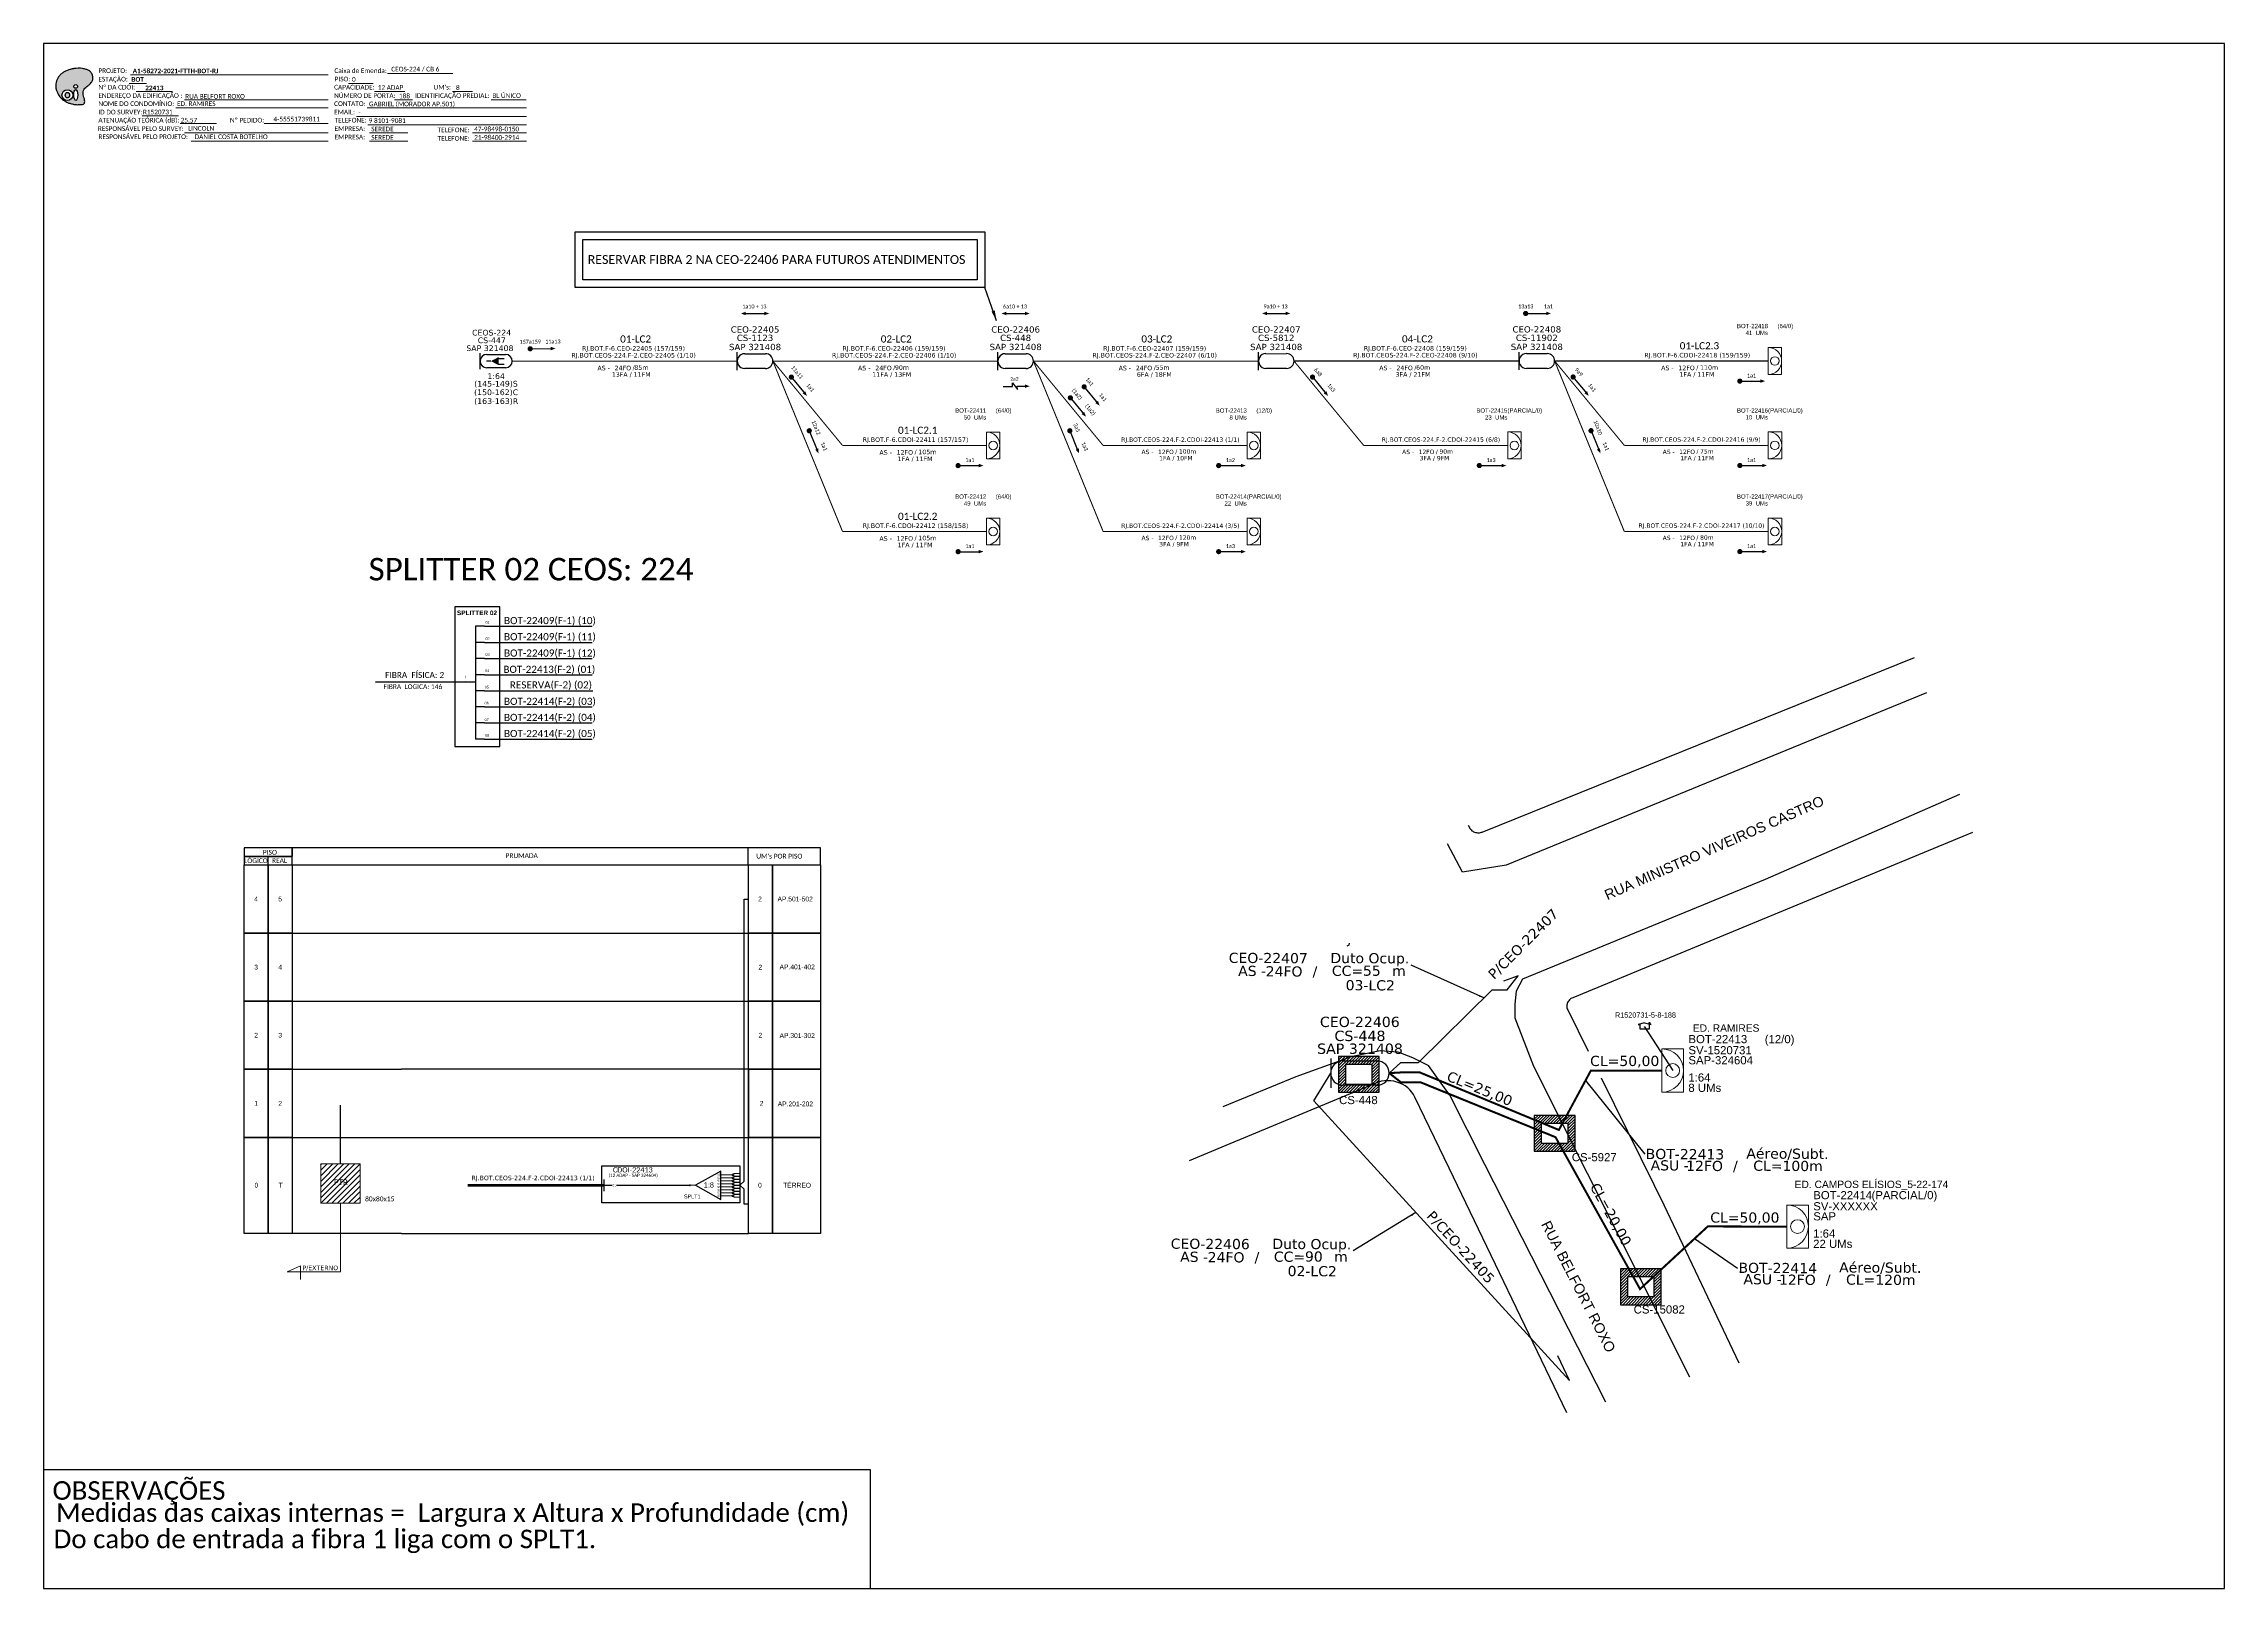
# Model space of a CAD drawing. Header units: millimetres. Extents: x 5545 to 6384, y -590 to 4.
import ezdxf
from ezdxf.enums import TextEntityAlignment as Align

# ---------------------------------------------------------------- set-up
doc = ezdxf.new("R2010")
doc.units = ezdxf.units.MM
doc.linetypes.add('DIVIDE2', pattern=[0.625, 0.25, -0.125, 0, -0.125, 0, -0.125])
for name, color, linetype in [('10.0-Cartográfico', 252, 'Continuous'), ('10.1-Caixas Subterrâneas', 5, 'Continuous'), ('20.4-CEOS', 1, 'Continuous'), ('20.5-CEO', 1, 'Continuous'), ('CABO OPTICO EXISTENTE', 5, 'Continuous'), ('CAP a instalar', 1, 'Continuous'), ('CD de instalação futura', 8, 'Continuous'), ('celulas gpon', 7, 'Continuous'), ('label_cabos', 7, 'Continuous'), ('Legenda', 1, 'Continuous'), ('NET-RETIRAR', 54, 'DIVIDE2'), ('Segmento de Logradouro Texto', 238, 'Continuous'), ('SETA', 7, 'Continuous'), ('surveys', 7, 'Continuous'), ('surveys legendas', 7, 'Continuous')]:
    doc.layers.add(name, color=color, linetype=linetype)
for name, color, linetype, lineweight in [("20.0-LEGENDA DOS CDO'S", 1, 'Continuous', 0), ('20.1-CDO_INTERIOR', 1, 'Continuous', 0), ('40.1-ETIQUETAS', 1, 'Continuous', 20)]:
    doc.layers.add(name, color=color, linetype=linetype, lineweight=lineweight)
doc.layers.add('EXTRA', color=50, linetype='Continuous', plot=False)
doc.styles.add('ARIAL', font='arial.ttf')
doc.styles.add('DIGICADE', font='arial.ttf')
doc.styles.add('MtXpl_Calibri', font='CALIBRI.TTF')
doc.styles.add('siredit', font='verdana.ttf')
doc.styles.add('WMF-Calibri0', font='CALIBRI.TTF')
doc.styles.add('WMF-Calibri1', font='CALIBRIB.TTF')
doc.linetypes.add('FENCELINE1', pattern='A,0.25,-0.1,[133,ltypeshp.shx,S=0.1,R=0,X=-0.1,Y=0],-0.1,1', length=1.45)
doc.dimstyles.new('CC', dxfattribs={"dimtxt": 1, "dimasz": 2, "dimexe": 0.18, "dimexo": 0.0625, "dimgap": 0.09, "dimtad": 0, "dimdec": 0, "dimrnd": 1, "dimzin": 0, "dimdsep": 46, "dimtxsty": 'siredit', "dimblk": 'NONE', "dimcen": 0, "dimse1": 1, "dimse2": 1, "dimsd1": 1, "dimsd2": 1, "dimclrt": 7, "dimadec": 0, "dimazin": 0, "dimtfac": 1, "dimtdec": 0, "dimtofl": 0, "dimtmove": 0, "dimatfit": 3, "dimfxl": 0, "dimtolj": 1, "dimtzin": 0, "dimarcsym": 0})
doc.dimstyles.get("Standard").update_dxf_attribs({"dimtxt": 0.18, "dimasz": 0.18, "dimexe": 0.18, "dimexo": 0.0625, "dimgap": 0.09, "dimtad": 0, "dimtih": 1, "dimtoh": 1, "dimdec": 4, "dimzin": 0, "dimdsep": 46, "dimtxsty": 'Standard', "dimcen": 0.09, "dimadec": 0, "dimazin": 0, "dimtfac": 1, "dimtdec": 4, "dimtofl": 0, "dimtmove": 0, "dimatfit": 3, "dimfxl": 0, "dimtolj": 1, "dimtzin": 0, "dimarcsym": 0})

# ---------------------------------------------------------------- blocks, each defined once
blk = doc.blocks.new('ETIQUETA_RS5F')
at = {"layer": '40.1-ETIQUETAS', "color": 0, "style": 'siredit'}
blk.add_text('/', height=1.5, dxfattribs=at).set_placement((1.55, -1.95), align=Align.MIDDLE_RIGHT)
for tag, p in [('ETIQUETA_R_SECUNDARIA', (1.18, 2.1)), ('ETIQUETA_R_PRIMARIA', (1.18, 4.1)), ('F_ATIVAS/F_MORTAS', (1.11, -4.24))]:
    blk.add_attdef(tag, text='', height=1.5, dxfattribs=at).set_placement(p, align=Align.MIDDLE_CENTER)
for tag, p in [('TIPO_CABO', (-6.62, -2.12)), ('CAP_CABO', (0.37, -2.09))]:
    blk.add_attdef(tag, text='', height=1.5, dxfattribs=at).set_placement(p, align=Align.MIDDLE_RIGHT)
for tag, p in [('FUSÃO_1', (0.82, -8.39)), ('FUSÃO_2', (0.82, -10.6)), ('FUSÃO_3', (0.82, -12.93)), ('FUSÃO_4', (0.82, -15.14)), ('FUSÃO_5', (0.82, -17.16))]:
    blk.add_attdef(tag, text='', height=1.5, dxfattribs=at).set_placement(p, align=Align.CENTER)
blk.add_attdef('METROS', text='', height=1.5, dxfattribs=at).set_placement((2.11, -1.95), align=Align.MIDDLE_LEFT)
blk = doc.blocks.new('CDOI_INT')
at = {"layer": '20.1-CDO_INTERIOR', "color": 0, "lineweight": 18}
blk.add_lwpolyline([(4.25, -4.25), (4.25, 4.25), (0, 4.25), (0, -4.25)], close=True, dxfattribs=at)
blk.add_circle((2.12, 0), 1.36, dxfattribs=at)
blk.add_arc((0, 0), 4.25, 270, 90, dxfattribs=at)
at = {"layer": "20.0-LEGENDA DOS CDO'S", "color": 0, "style": 'ARIAL'}
for tag, p in [('SAP', (-0.08, 6.23)), ('CDO_N', (-0.08, 10.38)), ('SURVEY', (-0.08, 8.2)), ('SPLITER_1', (21.18, 10.38)), ('SPLITER_2', (21.19, 8.68)), ('1:XX', (5.94, -2.22)), ('UMS', (5.94, -4.24))]:
    blk.add_attdef(tag, p, '', height=1.36, dxfattribs=at)
blk.add_attdef('FIBRAS_UTILIZADAS', text='', height=1.36, dxfattribs=at).set_placement((15.34, 10.38), align=Align.CENTER)
blk = doc.blocks.new('CEOS_RP_CT_DRT')
at = {"layer": '20.4-CEOS', "color": 0}
for p, q in [((-4.54, 1.19), (-1.19, 1.19)), ((-1.19, -1.19), (-4.54, -1.19))]:
    blk.add_line(p, q, dxfattribs=at)
for points in [[(-5.73, -1.43), (-5.73, 1.44)], [(-3.79, 0), (-4.59, 0)], [(-2.47, 0.48), (-1.45, 0.48)], [(-2.47, -0.52), (-1.45, -0.52)]]:
    blk.add_lwpolyline(points, dxfattribs=at)
blk.add_lwpolyline([(-3.79, 0, 0, 1.47, 0), (-2.41, 0, 1.47, 1.47, 0)], format="xyseb", dxfattribs=at)
for centre, start, end in [((-4.54, 0), 90, 270), ((-1.19, 0), 270, 90)]:
    blk.add_arc(centre, 1.19, start, end, dxfattribs=at)
at = {"layer": '20.4-CEOS', "color": 7, "style": 'siredit'}
for tag, p in [('Nº_DA_CEOS', (-2.86, 5.6)), ('LOCAL', (-2.86, 4.24)), ('SAP', (-2.86, 2.78)), ('RACIO_SPLITAGEM', (-2.86, -1.88)), ('FIBRAS_SPLITTER', (-2.86, -3.58)), ('RESERVA_FINAIS', (-2.86, -6.39)), ('FIBRAS_TOP_C', (-2.86, -5.08))]:
    blk.add_attdef(tag, text='', height=1.01, dxfattribs=at).set_placement(p, align=Align.TOP_CENTER)
blk = doc.blocks.new('OI')
h = blk.add_hatch(color=40)
edge = h.paths.add_edge_path()
edge.add_spline(control_points=[(4.35, -0.67), (3.92, -0.99), (3.26, -1.5), (2.81, -2.59), (2.9, -3.5), (3.06, -4.27), (3.31, -4.85), (3.37, -5.39), (3.4, -5.88), (3.2, -6.4), (2.54, -6.61), (1.65, -6.63), (0.55, -6.67), (-0.56, -6.42), (-1.61, -6.14), (-2.77, -5.61), (-3.92, -4.77), (-4.89, -3.7), (-5.34, -2.65), (-5.6, -1.94), (-5.85, -0.96), (-5.71, 0.47), (-5.1, 2.02), (-4.14, 3.02), (-3.3, 3.61), (-2.37, 4.16), (-1.36, 4.44), (-0.56, 4.7), (0.79, 4.85), (2.24, 4.97), (3.79, 4.57), (4.67, 4.21), (5.44, 3.65), (5.76, 2.99), (6.03, 2.21), (6.01, 1.46), (5.72, 0.64), (5.31, 0.08), (4.88, -0.38), (4.51, -0.55), (4.35, -0.67)], knot_values=[0, 0, 0, 0, 1.60434, 2.417191, 3.427595, 4.282808, 4.776746, 5.304182, 5.888771, 6.258406, 6.858137, 7.79129, 8.986195, 10.124242, 11.187857, 12.242908, 13.953784, 15.414161, 16.515391, 17.349188, 17.675853, 19.552021, 21.515531, 22.568638, 23.63245, 24.621084, 25.782718, 26.745347, 27.142653, 29.870543, 31.004649, 31.921532, 32.709589, 33.801391, 34.042471, 35.192333, 35.971461, 36.628871, 37.254359, 37.836911, 37.836911, 37.836911, 37.836911], degree=3, periodic=0)
h.paths.add_polyline_path([(1.13, -0.87, -1), (-0.04, -0.87, -1)], flags=16)
edge = h.paths.add_edge_path(flags=16)
edge.add_ellipse((0.56, -3.59), major_axis=(-0.02, 1.71), ratio=0.361305, start_angle=0, end_angle=360)
h.paths.add_polyline_path([(-0.36, -3.62, -1), (-3.8, -3.62, -1)], flags=16)
edge = h.paths.add_edge_path(flags=0)
edge.add_ellipse((-2.08, -3.62), major_axis=(0, 0.885), ratio=0.758294, start_angle=0, end_angle=360)
at = {"color": 40}
for centre, radius in [((-2.08, -3.62), 1.72), ((0.54, -0.87), 0.587)]:
    blk.add_circle(centre, radius, dxfattribs=at)
blk.add_ellipse((-2.08, -3.62), major_axis=(0, 0.885), ratio=0.758294, start_param=-3.141592653589792, end_param=3.141592653589792, dxfattribs=at)
blk.add_ellipse((0.56, -3.59), major_axis=(-0.02, 1.71), ratio=0.361305, dxfattribs=at)
at = {"color": 40, "start_tangent": (-0.800898, -0.598801), "end_tangent": (-0.800898, -0.598801)}
blk.add_spline([(4.35, -0.67), (3.2, -1.78), (2.9, -2.54), (2.92, -3.55), (3.12, -4.38), (3.28, -4.85), (3.37, -5.37), (3.35, -5.95), (3.2, -6.29), (2.66, -6.55), (1.73, -6.63), (0.54, -6.62), (-0.58, -6.41), (-1.6, -6.11), (-2.56, -5.67), (-3.95, -4.67), (-4.89, -3.56), (-5.37, -2.56), (-5.64, -1.78), (-5.72, -1.46), (-5.63, 0.42), (-4.84, 2.22), (-4.13, 2.99), (-3.27, 3.62), (-2.4, 4.09), (-1.3, 4.47), (-0.37, 4.72), (0.02, 4.77), (2.75, 4.8), (3.85, 4.53), (4.69, 4.16), (5.31, 3.68), (5.85, 2.73), (5.93, 2.5), (5.94, 1.35), (5.67, 0.62), (5.29, 0.08), (4.84, -0.36), (4.35, -0.67)], degree=3, dxfattribs=at)
blk = doc.blocks.new('SURVEY_SURVEY')
for p, q in [((0, 0.0000127), (-0.0000126, 0.000009)), ((-0.0000126, 0.000009), (-0.0000086, 0.000009)), ((-0.0000086, 0), (-0.0000086, 0.000009)), ((0, 0.0000127), (0.0000126, 0.000009)), ((0.0000084, 0.0000132), (0.0000098, 0.0000132)), ((0.0000084, 0.0000103), (0.0000084, 0.0000132)), ((0.0000126, 0.000009), (0.0000086, 0.000009)), ((0.0000086, 0.000009), (0.0000086, 0)), ((0.0000098, 0.0000132), (0.0000098, 0.0000099)), ((0.0000086, 0), (-0.0000086, 0))]:
    blk.add_line(p, q)
at = {"ltscale": 6}
blk.add_circle((0, 0.0000045), 0.0000000477, dxfattribs=at)
blk = doc.blocks.new('*X24')
at = {"color": 0, "linetype": 'Continuous'}
for p, q in [((-1.25, 0.34099), (-0.49099, 1.1)), ((-1.25, 0.517767), (-0.667767, 1.1)), ((-1.25, 0.694544), (-0.844544, 1.1)), ((-1.25, 0.87132), (-1.02132, 1.1)), ((-1.25, 1.048097), (-1.198097, 1.1)), ((-1.25, 0.164214), (-0.8035, 0.610714)), ((-1.25, -0.012563), (-0.8035, 0.433937)), ((-1.25, -0.18934), (-0.8035, 0.25716)), ((-1.25, -0.366117), (-0.8035, 0.080383)), ((-0.789214, 0.625), (-0.314214, 1.1)), ((-0.612437, 0.625), (-0.137437, 1.1)), ((-0.43566, 0.625), (0.03934, 1.1)), ((-0.258883, 0.625), (0.216117, 1.1)), ((-0.082107, 0.625), (0.392893, 1.1)), ((0.09467, 0.625), (0.56967, 1.1)), ((0.271447, 0.625), (0.746447, 1.1)), ((0.448223, 0.625), (0.923223, 1.1)), ((0.625, 0.625), (1.1, 1.1)), ((0.801777, 0.625), (1.25, 1.073223)), ((0.8035, 0.449947), (1.25, 0.896447)), ((0.8035, 0.27317), (1.25, 0.71967)), ((0.8035, 0.096393), (1.25, 0.542893)), ((0.8035, -0.080383), (1.25, 0.366117)), ((0.8035, -0.25716), (1.25, 0.18934)), ((0.8035, -0.433937), (1.25, 0.012563)), ((-1.25, -0.542893), (-0.8035, -0.096393)), ((-1.25, -0.71967), (-0.8035, -0.27317)), ((-1.25, -0.896447), (-0.8035, -0.449947)), ((-1.25, -1.073223), (-0.801777, -0.625)), ((-1.1, -1.1), (-0.625, -0.625)), ((-0.923223, -1.1), (-0.448223, -0.625)), ((-0.746447, -1.1), (-0.271447, -0.625)), ((-0.56967, -1.1), (-0.09467, -0.625)), ((-0.392893, -1.1), (0.082107, -0.625)), ((-0.216117, -1.1), (0.258883, -0.625)), ((-0.03934, -1.1), (0.43566, -0.625)), ((0.137437, -1.1), (0.612437, -0.625)), ((0.314214, -1.1), (0.789214, -0.625)), ((0.49099, -1.1), (1.25, -0.34099)), ((0.667767, -1.1), (1.25, -0.517767)), ((0.8035, -0.610714), (1.25, -0.164214)), ((0.844544, -1.1), (1.25, -0.694544)), ((1.02132, -1.1), (1.25, -0.87132)), ((1.198097, -1.1), (1.25, -1.048097))]:
    blk.add_line(p, q, dxfattribs=at)
blk = doc.blocks.new('MANHOLE_MQ')
at = {"color": 0, "linetype": 'Continuous'}
for p, q in [((0.00000623, 0.00000569), (-0.00000627, 0.00000569)), ((-0.00000627, 0.00000569), (-0.00000627, -0.00000531)), ((-0.00000404, 0.00000331), (0.00000399, 0.00000331)), ((-0.00000404, -0.00000294), (-0.00000404, 0.00000331)), ((0.00000399, 0.00000331), (0.00000399, -0.00000294)), ((0.00000623, -0.00000531), (0.00000623, 0.00000569)), ((-0.00000627, -0.00000531), (0.00000623, -0.00000531)), ((0.00000399, -0.00000294), (-0.00000404, -0.00000294)), ((0.00000399, -0.00000294), (0.00000399, -0.00000294))]:
    blk.add_line(p, q, dxfattribs=at)
at = {"color": 0, "linetype": 'Continuous', "xscale": 5e-06, "yscale": 5e-06, "zscale": 1e-05}
blk.add_blockref('*X24', (-0.00000002, 0.00000019), dxfattribs=at)
blk = doc.blocks.new('CDOI_CT_DRT')
at = {"layer": '20.1-CDO_INTERIOR', "color": 8, "lineweight": 18}
blk.add_lwpolyline([(2.13, -2.13), (2.13, 2.12), (0, 2.12), (0, -2.13)], close=True, dxfattribs=at)
blk.add_circle((1.06, 0), 0.68, dxfattribs=at)
blk.add_arc((0, 0), 2.13, 269.9724, 89.9724, dxfattribs=at)
at = {"layer": "20.0-LEGENDA DOS CDO'S", "color": 8, "style": 'ARIAL'}
for tag, p in [('SURVEY', (2.61, 1.6)), ('CDO_N', (2.61, 2.69)), ('SAP', (2.61, 0.61)), ('1:XX', (2.6, -1.08)), ('UMS', (2.6, -2.09))]:
    blk.add_attdef(tag, p, '', height=0.8, rotation=359.9724, dxfattribs=at)
blk.add_attdef('FIBRAS_UTILIZADAS', text='', height=0.8, rotation=359.9724, dxfattribs=at).set_placement((10.32, 2.69), align=Align.CENTER)
blk = doc.blocks.new('Inst CB DT OCUP CFOA-SM-AS-80-TS-24')
at = {"layer": 'label_cabos', "color": 0, "style": 'siredit'}
for tag, flags, p in [('ID_ATIVIDADE', 3, (1.31, 2.67)), ('FATOR', 1, (11.56, 2.55))]:
    blk.add_attdef(tag, text='', height=1, rotation=359.69, dxfattribs=dict(at, flags=flags)).set_placement(p, align=Align.MIDDLE_CENTER)
for tag, p in [('TIPO_CABO', (1.76, 0)), ('DESTINO_CABO', (3.13, 1.26)), ('CABO', (4.69, -0.05)), ('/', (7.71, -0.05)), ('LANCE', (10.91, 0)), ('TIPO_CABO', (13.11, 1.24)), ('UND', (15.96, 0)), ('FID', (13.15, -1.41))]:
    blk.add_attdef(tag, text='', height=1, rotation=359.69, dxfattribs=at).set_placement(p, align=Align.MIDDLE_CENTER)
blk.add_attdef('QTDE', (12.43, -0.47), '', height=1, rotation=359.69, dxfattribs=at)
blk = doc.blocks.new('_None')
blk = doc.blocks.new('LEGENDA DOS CABOS')
at = {"layer": 'EXTRA', "style": 'siredit'}
for tag, p in [('ID', (4.6, 0.97)), ('XX', (9.03, 0.97))]:
    blk.add_attdef(tag, text='', height=0.48, rotation=359.69, dxfattribs=at).set_placement(p, align=Align.MIDDLE_CENTER)
at = {"layer": 'Legenda', "color": 7, "style": 'siredit'}
for tag, p in [('TIPO_CABO', (1.31, 0)), ('CABO', (4.69, -0.05)), ('/', (6.81, -0.05)), ('METROS', (10.03, -0.05))]:
    blk.add_attdef(tag, text='', height=0.8, rotation=359.69, dxfattribs=at).set_placement(p, align=Align.MIDDLE_CENTER)
blk = doc.blocks.new('SPLT_1-8_SC-APC')
at = {"color": 1, "lineweight": 0}
blk.add_lwpolyline([(-17.04, -7.55), (-19.26, -7.55)], dxfattribs=at)
at = {"color": 1}
blk.add_lwpolyline([(-7.37, -2.1), (-17.04, -7.55), (-7.37, -13), (-7.37, -2.1)], dxfattribs=at)
at = {"color": 3, "lineweight": 0}
for points in [[(-2.99, -3.51), (-7.37, -3.51)], [(-7.37, -4.66), (-2.99, -4.66)], [(-7.37, -5.82), (-2.99, -5.82)], [(-7.37, -6.97), (-2.99, -6.97)], [(-7.37, -8.12), (-2.99, -8.12)], [(-2.41, -3.02), (-2.41, -4)], [(-2.41, -3.02), (0, -3.02)], [(-2.41, -4), (0, -4)], [(-2.41, -4.17), (-2.41, -5.16)], [(-2.41, -4.17), (0, -4.17)], [(-2.41, -5.16), (0, -5.16)], [(-2.41, -5.32), (-2.41, -6.31)], [(-2.41, -5.32), (0, -5.32)], [(-2.41, -6.31), (0, -6.31)], [(-2.41, -6.48), (-2.41, -7.46)], [(-2.41, -6.48), (0, -6.48)], [(-2.41, -7.46), (0, -7.46)], [(-2.41, -7.63), (-2.41, -8.62)], [(-2.41, -7.63), (0, -7.63)], [(-7.37, -9.28), (-2.99, -9.28)], [(-7.37, -10.43), (-2.99, -10.43)], [(-7.37, -11.58), (-2.99, -11.58)], [(-2.41, -8.62), (0, -8.62)], [(-2.41, -8.78), (-2.41, -9.77)], [(-2.41, -8.78), (0, -8.78)], [(-2.41, -9.77), (0, -9.77)], [(-2.41, -9.94), (-2.41, -10.92)], [(-2.41, -9.94), (0, -9.94)], [(-2.41, -10.92), (0, -10.92)], [(-2.41, -11.09), (-2.41, -12.08)], [(-2.41, -11.09), (0, -11.09)], [(-2.41, -12.08), (0, -12.08)]]:
    blk.add_lwpolyline(points, dxfattribs=at)
for points in [[(-2.99, -3.22), (-2.41, -3.22), (-2.41, -3.8), (-2.99, -3.8)], [(-2.99, -4.38), (-2.41, -4.38), (-2.41, -4.95), (-2.99, -4.95)], [(-2.99, -5.53), (-2.41, -5.53), (-2.41, -6.1), (-2.99, -6.1)], [(-2.99, -6.68), (-2.41, -6.68), (-2.41, -7.26), (-2.99, -7.26)], [(-2.99, -7.84), (-2.41, -7.84), (-2.41, -8.41), (-2.99, -8.41)], [(-2.99, -8.99), (-2.41, -8.99), (-2.41, -9.56), (-2.99, -9.56)], [(-2.99, -10.14), (-2.41, -10.14), (-2.41, -10.72), (-2.99, -10.72)], [(-2.99, -11.3), (-2.41, -11.3), (-2.41, -11.87), (-2.99, -11.87)]]:
    blk.add_lwpolyline(points, close=True, dxfattribs=at)
at = {"color": 1, "style": 'ARIAL'}
for s, height, p in [('1:8', 2, (-13.91, -8.4)), ('S1', 0.75, (-8.74, -3.78)), ('S2', 0.75, (-8.74, -4.97)), ('S3', 0.75, (-8.74, -6.18)), ('S4', 0.75, (-8.74, -7.36)), ('S5', 0.75, (-8.74, -8.57)), ('S6', 0.75, (-8.74, -9.69)), ('S7', 0.75, (-8.74, -10.78)), ('S8', 0.75, (-8.74, -11.9))]:
    blk.add_text(s, height=height, dxfattribs=at).set_placement(p)

msp = doc.modelspace()

# ---------------------------------------------------------------- hatches: boundary and pattern name
h = msp.add_hatch()
h.set_pattern_fill('ANSI31', color=1, scale=12, style=0)
h.set_pattern_definition([(45, (4918.2456, -903.8999), (-1.0606602, 1.0606602), [])])
h.paths.add_polyline_path([(5667.01, -426.63), (5651.83, -426.63), (5651.83, -441.78), (5667.01, -441.78)])
h.paths.add_polyline_path([(5656.56, -435.69), (5663.07, -435.69), (5663.07, -431.74), (5656.56, -431.74)], flags=9)
h = msp.add_hatch(color=3)
h.dxf.hatch_style = 1
edge = h.paths.add_edge_path()
edge.add_arc((5793.79, -434.88), 0.205, 0, 360)

# ---------------------------------------------------------------- linework, layer by layer
at = {"color": 7, "linetype": 'Continuous'}
for p, q in [((5711.34, -219.88), (5711.34, -263.3)), ((5714.85, -219.88), (5711.34, -219.88)), ((5714.85, -226.16), (5711.34, -226.16)), ((5714.85, -232.35), (5711.34, -232.35)), ((5707.69, -241.3), (5711.32, -241.3)), ((5714.85, -238.57), (5711.34, -238.57)), ((5714.85, -244.74), (5711.34, -244.74)), ((5714.85, -250.9), (5711.34, -250.9)), ((5714.85, -257.09), (5711.34, -257.09)), ((5714.85, -263.3), (5711.34, -263.3))]:
    msp.add_line(p, q, dxfattribs=at)
at = {"color": 10, "linetype": 'Continuous'}
for p, q in [((5714.85, -219.88), (5756.23, -219.89)), ((5714.85, -226.16), (5756.23, -226.17)), ((5714.85, -232.35), (5756.23, -232.36)), ((5714.85, -238.57), (5756.23, -238.59)), ((5714.85, -244.72), (5756.47, -244.74)), ((5714.85, -250.9), (5756.23, -250.91)), ((5714.85, -257.09), (5756.23, -257.1)), ((5714.85, -263.3), (5756.23, -263.32))]:
    msp.add_line(p, q, dxfattribs=at)
at = {"color": 1, "linetype": 'Continuous', "lineweight": 60}
msp.add_line((5707.69, -241.3), (5672.9, -241.41), dxfattribs=at)
at = {"color": 0}
for p, q in [((5640.87, -390.28), (5640.87, -416.47)), ((5640.87, -390.28), (5659.39, -390.28)), ((5659.39, -390.28), (5682.88, -390.28)), ((5816.27, -390.28), (5682.88, -390.28)), ((5816.27, -390.28), (5816.27, -416.47)), ((5659.39, -453.46), (5640.87, -453.46)), ((5682.88, -453.46), (5659.39, -453.46)), ((5682.88, -453.46), (5816.27, -453.46))]:
    msp.add_line(p, q, dxfattribs=at)
for points in [[(5545.28, -589.87), (6383.85, -589.87), (6383.85, 4.13), (5545.28, 4.13), (5545.28, -589.87)], [(5631.62, -311.69), (5631.62, -308.4)], [(5640.87, -311.69), (5844.05, -311.69), (5844.05, -305.11), (5640.87, -305.11), (5640.87, -305.11), (5640.87, -308.4)], [(5816.26, -311.69), (5816.26, -305.11)], [(5640.87, -337.89), (5816.27, -337.89)], [(5640.87, -364.08), (5816.27, -364.08)], [(5640.87, -416.47), (5816.27, -416.47)], [(5760.77, -435.81), (5760.77, -435.81)], [(5545.28, -544.14), (5863.11, -544.14)]]:
    msp.add_lwpolyline(points)
at = {"color": 7, "lineweight": 0}
for points in [[(5578.75, -7.91), (5654.73, -7.91)], [(5677.57, -7.42), (5702.7, -7.42)], [(5578.24, -11.19), (5584.79, -11.19)], [(5580.9, -14.26), (5594.84, -14.26)], [(5662.52, -11.15), (5672.01, -11.15)], [(5672.57, -14.26), (5684.19, -14.26)], [(5702.51, -14.26), (5710.18, -14.26)], [(5583.22, -23.68), (5597.16, -23.68)], [(5596.06, -20.61), (5654.73, -20.61)], [(5599.47, -17.5), (5654.73, -17.5)], [(5665.65, -23.85), (5730.91, -23.85)], [(5669.69, -20.61), (5730.91, -20.61)], [(5680.16, -17.5), (5687.1, -17.5)], [(5717.33, -17.5), (5730.89, -17.5)], [(5597.75, -26.64), (5611.7, -26.64)], [(5599.47, -30.2), (5654.73, -30.2)], [(5601.96, -33.43), (5654.73, -33.43)], [(5630.09, -26.63), (5654.58, -26.63)], [(5630.59, -26.63), (5654.74, -26.63)], [(5669.93, -27.08), (5730.91, -27.08)], [(5670.54, -30.2), (5685.34, -30.2)], [(5670.54, -33.43), (5685.34, -33.43)], [(5710.15, -30.2), (5730.91, -30.2)], [(5710.15, -33.43), (5730.91, -33.43)]]:
    msp.add_lwpolyline(points, dxfattribs=at)
at = {"color": 1}
for points in [[(5749.74, -68.25), (5907.24, -68.25), (5907.24, -89.61), (5749.74, -89.61)], [(5752.67, -71.19), (5904.31, -71.19), (5904.31, -86.68), (5752.67, -86.68)], [(5759.92, -427.33), (5813.05, -427.33), (5813.05, -441.65), (5759.92, -441.65)]]:
    msp.add_lwpolyline(points, close=True, dxfattribs=at)
for points, const_width in [([(6114.67, -99.62, 1), (6115.67, -99.62, 1)], 0.999), ([(5731.89, -113.22, 1), (5732.89, -113.21, 1)], 0.999), ([(5832.5, -123.72, 1), (5833.13, -124.49, 1)], 1), ([(6197.03, -125.65, 1), (6198.03, -125.65, 1)], 1), ([(5839.51, -144.27, 1), (5839.88, -145.2, 1)], 1), ([(5896.43, -158.13, 1), (5897.43, -158.13, 1)], 1), ([(5896.43, -191.23, 1), (5897.43, -191.23, 1)], 1)]:
    msp.add_lwpolyline(points, format="xyb", close=True, dxfattribs=dict(const_width=const_width))
at = {"color": 8, "const_width": 1}
for points in [[(6032.9, -123.71, 1), (6033.54, -124.48, 1)], [(6133.11, -123.68, 1), (6133.74, -124.45, 1)], [(5939.71, -144.27, 1), (5940.09, -145.2, 1)], [(6140.12, -144.24, 1), (6140.49, -145.16, 1)], [(5996.63, -158.13, 1), (5997.63, -158.13, 1)], [(6096.84, -158.12, 1), (6097.84, -158.12, 1)], [(6197.04, -158.09, 1), (6198.04, -158.09, 1)], [(5996.63, -191.22, 1), (5997.63, -191.22, 1)], [(6197.04, -191.19, 1), (6198.04, -191.19, 1)]]:
    msp.add_lwpolyline(points, format="xyb", close=True, dxfattribs=at)
at = {"color": 1}
for points in [[(5914.25, -127.68), (5917.89, -127.68), (5917.88, -126.28), (5919.71, -128.91), (5919.68, -127.6), (5922.63, -127.6)], [(5760.77, -437.13), (5760.77, -432.63)]]:
    msp.add_lwpolyline(points, dxfattribs=at)
at = {"color": 0, "const_width": 1}
for points in [[(5939.79, -131.69, 1), (5940.42, -132.46, 1)], [(5945.07, -127.44, 1), (5945.7, -128.21, 1)]]:
    msp.add_lwpolyline(points, format="xyb", close=True, dxfattribs=at)
at = {"color": 7}
msp.add_lwpolyline([(5703.37, -266.09), (5720.65, -266.09), (5720.65, -212.43), (5703.37, -212.43)], close=True, dxfattribs=at)
for points in [[(5622.36, -308.4), (5640.87, -308.4), (5640.87, -305.11), (5622.36, -305.11)], [(5622.36, -311.69), (5640.87, -311.69), (5640.87, -308.4), (5622.36, -308.4)]]:
    msp.add_lwpolyline(points, close=True)
at = {"color": 0}
for points in [[(5622.36, -311.69), (5631.62, -311.69), (5631.62, -337.89), (5622.36, -337.89)], [(5631.62, -311.69), (5640.87, -311.69), (5640.87, -337.89), (5631.62, -337.89)], [(5816.27, -311.69), (5825.53, -311.69), (5825.53, -337.89), (5816.27, -337.89)], [(5825.53, -311.69), (5844.05, -311.69), (5844.05, -337.89), (5825.53, -337.89)], [(5622.36, -337.89), (5631.62, -337.89), (5631.62, -364.08), (5622.36, -364.08)], [(5631.62, -337.89), (5640.87, -337.89), (5640.87, -364.08), (5631.62, -364.08)], [(5816.27, -337.89), (5825.53, -337.89), (5825.53, -364.08), (5816.27, -364.08)], [(5825.53, -337.89), (5844.05, -337.89), (5844.05, -364.08), (5825.53, -364.08)], [(5622.36, -364.08), (5631.62, -364.08), (5631.62, -390.28), (5622.36, -390.28)], [(5631.62, -364.08), (5640.87, -364.08), (5640.87, -390.28), (5631.62, -390.28)], [(5816.27, -364.08), (5825.53, -364.08), (5825.53, -390.28), (5816.27, -390.28)], [(5825.53, -364.08), (5844.05, -364.08), (5844.05, -390.28), (5825.53, -390.28)], [(5622.36, -390.28), (5631.62, -390.28), (5631.62, -416.47), (5622.36, -416.47)], [(5631.62, -390.28), (5640.87, -390.28), (5640.87, -416.47), (5631.62, -416.47)], [(5816.27, -390.28), (5825.53, -390.28), (5825.53, -416.47), (5816.27, -416.47)], [(5825.53, -390.28), (5844.05, -390.28), (5844.05, -416.47), (5825.53, -416.47)], [(5622.36, -416.47), (5631.62, -416.47), (5631.62, -453.46), (5622.36, -453.46)], [(5631.62, -416.47), (5640.87, -416.47), (5640.87, -453.46), (5631.62, -453.46)], [(5816.27, -416.47), (5825.53, -416.47), (5825.53, -453.46), (5816.27, -453.46)], [(5825.53, -416.47), (5844.05, -416.47), (5844.05, -453.46), (5825.53, -453.46)]]:
    msp.add_lwpolyline(points, close=True, dxfattribs=at)
at = {"color": 3}
for points in [[(5816.27, -442.12), (5814.62, -442.12), (5814.62, -436.3), (5813.05, -434.8), (5814.62, -433.29), (5814.62, -324.79), (5816.27, -324.79)], [(5659.42, -426.6), (5659.42, -404.06)], [(5760.77, -434.88), (5763.77, -434.88)], [(5765.57, -434.88), (5793.79, -434.88)]]:
    msp.add_lwpolyline(points, dxfattribs=at)
at = {"color": 1, "lineweight": 0}
msp.add_lwpolyline([(5651.83, -426.6), (5667.01, -426.6), (5667.01, -441.78), (5651.83, -441.78)], close=True, dxfattribs=at)
at = {"color": 1, "const_width": 1}
msp.add_lwpolyline([(5760.77, -434.88), (5708.37, -434.88), (5708.37, -434.88), (5708.37, -434.88)], dxfattribs=at)
at = {"linetype": 'Continuous'}
msp.add_lwpolyline([(5863.11, -544.14), (5863.11, -589.87)], dxfattribs=at)
at = {"color": 3}
msp.add_circle((5793.79, -434.88), 0.205, dxfattribs=at)
at = {"layer": '10.0-Cartográfico'}
for points in [[(6093.05, -296.43), (6093.51, -297.33), (6093.71, -297.68), (6093.94, -297.96), (6094.21, -298.24), (6094.48, -298.52), (6094.83, -298.73), (6095.14, -298.94), (6095.52, -299.08), (6095.91, -299.21), (6096.29, -299.28), (6096.67, -299.35), (6097.09, -299.34), (6097.47, -299.34), (6097.85, -299.26), (6098.23, -299.15), (6098.5, -299.04), (6264.74, -231.89)], [(6269.24, -245.52), (6107.63, -311.76), (6090.85, -314.45), (6085.12, -303.55)], [(6118.36, -389.17), (6111.19, -370.62), (6111.12, -365.39), (6111.68, -360.14), (6114.13, -355.46), (6207.37, -317.13), (6282.08, -284.45)], [(6286.97, -299.26), (6133.26, -362.74), (6132.88, -362.92), (6132.54, -363.1), (6132.23, -363.35), (6131.97, -363.6), (6131.71, -363.89), (6131.48, -364.21), (6131.3, -364.53), (6131.19, -364.88), (6131.08, -365.24), (6131, -365.59), (6130.97, -365.98), (6131.01, -366.34), (6131.06, -366.72), (6131.18, -367.08), (6131.33, -367.43)], [(6047.35, -341.78), (6047.12, -342.55), (6046.36, -342.89)], [(6131.33, -367.43), (6139.19, -383.36)], [(5998.91, -404.6), (6026.96, -393.1), (6048.59, -385.26), (6059.22, -383.06), (6065.97, -383.5), (6071.61, -385.77), (6077.83, -388.82)], [(6085.84, -400.15), (6077.83, -388.82)], [(6138.99, -430.34), (6118.36, -389.17)], [(6144.23, -393.58), (6164.44, -434.58)], [(6085.76, -428.33), (6072.61, -400.95), (6072.06, -399.96), (6071.4, -399.02), (6070.66, -398.18), (6069.81, -397.37), (6068.88, -396.68), (6067.88, -396.09), (6066.81, -395.57), (6065.69, -395.16), (6064.51, -394.89), (6063.32, -394.73), (6062.14, -394.67), (6060.95, -394.72), (6059.77, -394.87), (6058.59, -395.17), (6057.53, -395.54), (5999.85, -419.63)], [(6085.84, -400.15), (6099.4, -426.78)], [(5999.85, -419.63), (5985.77, -425.51)], [(6099.4, -426.78), (6145.89, -518.08)], [(6130.94, -522.42), (6085.76, -428.33)], [(6178.25, -508.69), (6138.99, -430.34)], [(6164.44, -434.58), (6168.27, -442.34), (6197.18, -503.2)]]:
    msp.add_lwpolyline(points, dxfattribs=at)
at = {"layer": '20.1-CDO_INTERIOR', "lineweight": 18}
msp.add_lwpolyline([(6175.86, -399.08), (6175.87, -382.44), (6167.55, -382.44), (6167.54, -399.08)], close=True, dxfattribs=at)
msp.add_circle((6171.71, -390.76), 2.66, dxfattribs=at)
msp.add_arc((6167.55, -390.76), 8.32, 269.97241, 89.97241, dxfattribs=at)
at = {"layer": '20.5-CEO'}
msp.add_line((6044.89, -387.05), (6058.03, -387.05), dxfattribs=at)
at = {"layer": '20.5-CEO', "color": 5}
msp.add_line((6058.03, -396.42), (6044.89, -396.42), dxfattribs=at)
msp.add_lwpolyline([(6040.2, -386.09), (6040.2, -397.39)], dxfattribs=at)
for centre, start, end in [((6044.89, -391.74), 90, 270), ((6058.03, -391.74), 270, 90)]:
    msp.add_arc(centre, 4.68, start, end, dxfattribs=at)
at = {"layer": 'CAP a instalar', "color": 0, "linetype": 'Continuous'}
for p, q in [((5812.01, -121.39), (5812.01, -114.52)), ((5814.86, -115.1), (5822.85, -115.1)), ((6012.42, -121.38), (6012.42, -114.51)), ((6015.26, -115.1), (6023.25, -115.09)), ((6112.62, -121.35), (6112.62, -114.48)), ((6115.47, -115.07), (6123.46, -115.06)), ((5822.85, -120.8), (5814.86, -120.8)), ((6023.26, -120.79), (6015.26, -120.79)), ((6123.46, -120.76), (6115.47, -120.76))]:
    msp.add_line(p, q, dxfattribs=at)
at = {"layer": 'CAP a instalar', "color": 5, "linetype": 'Continuous'}
for p, q in [((5912.21, -121.38), (5912.21, -114.51)), ((5915.06, -115.1), (5923.05, -115.1)), ((5923.05, -120.79), (5915.06, -120.8))]:
    msp.add_line(p, q, dxfattribs=at)
at = {"layer": 'CAP a instalar', "color": 0, "ltscale": 5}
for p, q in [((6073.94, -387.7), (6102.33, -359.67)), ((6102.33, -359.67), (6108.04, -359.67)), ((6112.24, -354.36), (6106.64, -356.34)), ((6108.04, -359.67), (6112.24, -354.36)), ((6033.66, -402.38), (6040.2, -391.74)), ((6040.2, -391.74), (6040.2, -391.74)), ((6062.71, -391.74), (6067.2, -387.7)), ((6067.2, -387.7), (6073.94, -387.7)), ((6131.99, -509.88), (6033.66, -402.38)), ((6131.99, -509.88), (6127.55, -500.47))]:
    msp.add_line(p, q, dxfattribs=at)
at = {"layer": 'CAP a instalar', "color": 0, "linetype": 'FENCELINE1', "ltscale": 6, "const_width": 0.4}
for points in [[(5725.49, -117.95), (5812.01, -117.95)], [(5825.7, -117.95), (5852.49, -150.39)], [(5825.7, -117.95), (5852.49, -183.48)], [(5825.7, -117.95), (5912.21, -117.95)], [(5925.9, -117.95), (6012.42, -117.95)], [(6026.1, -117.91), (6112.62, -117.91)], [(6126.31, -117.91), (6208.44, -117.91)], [(5852.49, -150.39), (5907.84, -150.39)], [(5852.49, -183.48), (5907.84, -183.48)]]:
    msp.add_lwpolyline(points, dxfattribs=at)
at = {"layer": 'CAP a instalar', "color": 1, "linetype": 'FENCELINE1', "ltscale": 6, "const_width": 0.4}
for points in [[(5925.9, -117.94), (5952.7, -150.39)], [(5952.7, -150.39), (6008.04, -150.39)]]:
    msp.add_lwpolyline(points, dxfattribs=at)
at = {"layer": 'CAP a instalar', "color": 8, "linetype": 'FENCELINE1', "ltscale": 6, "const_width": 0.4}
for points in [[(5925.9, -117.95), (5952.7, -183.48)], [(6026.1, -117.94), (6052.9, -150.38)], [(6126.31, -117.91), (6153.1, -150.35)], [(6126.31, -117.91), (6153.1, -183.45)], [(6052.9, -150.38), (6108.24, -150.38)], [(6153.1, -150.35), (6208.44, -150.35)], [(5952.7, -183.48), (6008.04, -183.48)], [(6153.1, -183.45), (6208.44, -183.45)]]:
    msp.add_lwpolyline(points, dxfattribs=at)
at = {"layer": 'CAP a instalar', "color": 1, "linetype": 'FENCELINE1', "ltscale": 5, "const_width": 0.783}
msp.add_lwpolyline([(6062.71, -391.74), (6067.2, -391.48), (6074.47, -391.48), (6127.94, -413.59), (6140.24, -390.76), (6167.54, -390.76)], dxfattribs=at)
at = {"layer": 'CAP a instalar', "color": 8, "linetype": 'FENCELINE1', "ltscale": 5, "const_width": 0.783}
msp.add_lwpolyline([(6215.54, -450.76), (6185.19, -450.7), (6159.15, -474.77), (6126.65, -416.37), (6074.72, -395.26), (6067.2, -395.26), (6062.71, -391.74)], dxfattribs=at)
at = {"layer": 'CAP a instalar', "color": 10, "lineweight": 0}
msp.add_lwpolyline([(5659.42, -441.78), (5659.42, -468.19), (5638.95, -468.19), (5644.08, -465.89), (5644.08, -471.11)], dxfattribs=at)
at = {"layer": 'CAP a instalar', "color": 0, "linetype": 'Continuous'}
for centre, start_param, end_param in [((5814.86, -117.95), 6.283185, 9.424778), ((5822.85, -117.95), 3.141593, 6.283185), ((6015.26, -117.94), 6.283185, 9.424778), ((6023.26, -117.94), 3.141593, 6.283185), ((6115.47, -117.91), 6.283185, 9.424778), ((6123.46, -117.91), 3.141593, 6.283185)]:
    msp.add_ellipse(centre, major_axis=(0, 2.85), ratio=1, start_param=start_param, end_param=end_param, dxfattribs=at)
at = {"layer": 'CAP a instalar', "color": 5, "linetype": 'Continuous'}
for centre, start_param, end_param in [((5915.06, -117.95), 6.283185, 9.424778), ((5923.05, -117.95), 3.141593, 6.283185)]:
    msp.add_ellipse(centre, major_axis=(0, 2.85), ratio=1, start_param=start_param, end_param=end_param, dxfattribs=at)
at = {"layer": 'NET-RETIRAR', "color": 4, "linetype": 'Continuous'}
msp.add_lwpolyline([(6160.87, -373.97), (6171.71, -390.76)], dxfattribs=at)
at = {"layer": 'SETA'}
for points in [[(5814.56, -99.66), (5823.14, -99.66)], [(5914.76, -99.66), (5923.34, -99.66)], [(6014.96, -99.63), (6023.55, -99.63)], [(6115.17, -99.62), (6123.75, -99.62)], [(5732.39, -113.22), (5740.97, -113.14)], [(5832.61, -123.85), (5838.07, -130.49)], [(6197.53, -125.65), (6206.13, -125.65)], [(5839.57, -144.44), (5842.81, -152.4)], [(5896.93, -158.13), (5905.53, -158.13)], [(5896.93, -191.23), (5905.53, -191.23)]]:
    msp.add_lwpolyline(points, dxfattribs=at)
at = {"layer": 'SETA', "color": 8}
for points in [[(6033.02, -123.85), (6038.48, -130.49)], [(6133.22, -123.82), (6138.68, -130.46)], [(5939.78, -144.44), (5943.02, -152.4)], [(6140.18, -144.4), (6143.42, -152.36)], [(5997.13, -158.13), (6005.73, -158.13)], [(6097.34, -158.12), (6105.93, -158.12)], [(6197.54, -158.09), (6206.14, -158.09)], [(5997.13, -191.22), (6005.73, -191.22)], [(6197.54, -191.19), (6206.14, -191.19)]]:
    msp.add_lwpolyline(points, dxfattribs=at)
at = {"layer": 'SETA', "color": 0}
for points in [[(5939.9, -131.82), (5945.36, -138.46)], [(5945.18, -127.57), (5950.64, -134.22)]]:
    msp.add_lwpolyline(points, dxfattribs=at)
at = {"layer": 'SETA'}
for points in [[(5815.25, -98.98), (5813.42, -99.65), (5815.25, -100.31)], [(5822.45, -98.98), (5824.28, -99.65), (5822.45, -100.31)], [(5915.45, -98.98), (5913.62, -99.64), (5915.45, -100.31)], [(5922.66, -98.98), (5924.49, -99.64), (5922.66, -100.31)], [(6015.65, -98.95), (6013.82, -99.61), (6015.65, -100.28)], [(6022.86, -98.95), (6024.69, -99.61), (6022.86, -100.28)], [(6123.06, -98.95), (6124.89, -99.61), (6123.06, -100.28)], [(5740.28, -112.47), (5742.11, -113.11), (5740.29, -113.8)], [(6205.44, -124.97), (6207.27, -125.64), (6205.44, -126.31)], [(5838.16, -129.53), (5838.8, -131.37), (5837.13, -130.38)], [(5843.18, -151.5), (5843.26, -153.45), (5841.95, -152.01)], [(5904.84, -157.45), (5906.67, -158.12), (5904.84, -158.78)], [(5904.84, -190.55), (5906.67, -191.21), (5904.84, -191.88)]]:
    msp.add_solid(points, dxfattribs=at)
at = {"layer": 'SETA', "color": 1}
msp.add_solid([(5922.63, -126.94), (5924.47, -127.6), (5922.63, -128.27)], dxfattribs=at)
at = {"layer": 'SETA', "color": 0}
for points in [[(5950.72, -133.25), (5951.37, -135.09), (5949.69, -134.1)], [(5945.44, -137.5), (5946.09, -139.34), (5944.41, -138.35)]]:
    msp.add_solid(points, dxfattribs=at)
at = {"layer": 'SETA', "color": 8}
for points in [[(6038.56, -129.52), (6039.21, -131.36), (6037.53, -130.37)], [(6138.77, -129.49), (6139.41, -131.33), (6137.74, -130.34)], [(5943.39, -151.5), (5943.46, -153.45), (5942.15, -152)], [(6005.73, -157.46), (6007.56, -158.13), (6005.73, -158.79)], [(6105.93, -157.46), (6107.77, -158.12), (6105.93, -158.79)], [(6143.79, -151.47), (6143.87, -153.42), (6142.56, -151.97)], [(6206.14, -157.43), (6207.97, -158.09), (6206.14, -158.76)], [(6005.73, -190.56), (6007.56, -191.22), (6005.73, -191.89)], [(6206.14, -190.52), (6207.97, -191.19), (6206.14, -191.86)]]:
    msp.add_solid(points, dxfattribs=at)

# ---------------------------------------------------------------- block references
at = {"color": 7, "xscale": 1.213923925163967, "yscale": 1.213923925163967, "zscale": 1.213923925163967, "rotation": 0.1532896023949059}
msp.add_blockref('OI', (5556.95, -11.29), dxfattribs=at)
at = {"color": 3}
msp.add_blockref('SPLT_1-8_SC-APC', (5813.05, -427.33), dxfattribs=at)
at = {"layer": '10.1-Caixas Subterrâneas', "color": 30, "xscale": 1251989.816408617, "yscale": 1251989.816408617, "zscale": 1251989.816408617}
for p, rotation in [((6050.98, -392), 180.0000000000627), ((6126.3, -414.64), 180.0000000000628), ((6159.42, -473.66), 180.0000000000628)]:
    msp.add_blockref('MANHOLE_MQ', p, dxfattribs=dict(at, rotation=rotation))
at = {"layer": '20.1-CDO_INTERIOR', "xscale": 3.91506736122198, "yscale": 3.91506736122198, "zscale": 3.91506736122198}
msp.add_blockref('CDOI_CT_DRT', (6215.54, -450.76), dxfattribs=at).add_auto_attribs({'CDO_N': 'BOT-22414', 'FIBRAS_UTILIZADAS': '        (PARCIAL/0)', 'SURVEY': 'SV-XXXXXX', 'SAP': 'SAP', '1:XX': '1:64', 'UMS': '22 UMs'})
at = {"layer": '20.4-CEOS', "color": 0}
ref = msp.add_blockref('CEOS_RP_CT_DRT', (5725.5, -117.96), dxfattribs=dict(at, xscale=2.161665797233582, yscale=2.161665797233582, zscale=2.161665797233582))
ref.add_attrib('Nº_DA_CEOS', 'CEOS-224', dxfattribs={"color": 7, "height": 2.183, "style": 'siredit'}).set_placement((5717.55, -105.92), align=Align.TOP_CENTER)
ref.add_attrib('LOCAL', 'CS-447', dxfattribs={"color": 7, "height": 2.183, "style": 'siredit'}).set_placement((5717.61, -108.87), align=Align.TOP_CENTER)
ref.add_attrib('SAP', 'SAP 321408', dxfattribs={"color": 7, "height": 2.183, "style": 'siredit'}).set_placement((5716.89, -111.9), align=Align.TOP_CENTER)
ref.add_attrib('RACIO_SPLITAGEM', '1:64', dxfattribs={"color": 7, "height": 2.183, "style": 'siredit'}).set_placement((5719.3, -122.66), align=Align.TOP_CENTER)
ref.add_attrib('FIBRAS_SPLITTER', '(145-149)S', dxfattribs={"color": 7, "height": 2.183, "style": 'siredit'}).set_placement((5719.24, -125.55), align=Align.TOP_CENTER)
ref.add_attrib('FIBRAS_TOP_C', '(150-162)C', dxfattribs={"color": 7, "height": 2.183, "style": 'siredit'}).set_placement((5719.28, -128.85), align=Align.TOP_CENTER)
ref.add_attrib('RESERVA_FINAIS', '(163-163)R', dxfattribs={"color": 7, "height": 2.183, "style": 'siredit'}).set_placement((5719.3, -132.25), align=Align.TOP_CENTER)
at = {"layer": 'CAP a instalar', "color": 0, "linetype": 'FENCELINE1', "ltscale": 7}
ref = msp.add_blockref('ETIQUETA_RS5F', (5770.76, -118.16), dxfattribs=dict(at, xscale=1.166399984999771, yscale=1.166399984999771, zscale=1.166399984999771))
ref.add_attrib('ETIQUETA_R_PRIMARIA', 'RJ.BOT.F-6.CEO-22405 (157/159)', dxfattribs={"layer": '40.1-ETIQUETAS', "color": 0, "height": 1.7496, "style": 'siredit'}).set_placement((5772.1, -113.06), align=Align.MIDDLE_CENTER)
ref.add_attrib('ETIQUETA_R_SECUNDARIA', 'RJ.BOT.CEOS-224.F-2.CEO-22405 (1/10)', dxfattribs={"layer": '40.1-ETIQUETAS', "color": 0, "height": 1.7496, "style": 'siredit'}).set_placement((5772.14, -115.71), align=Align.MIDDLE_CENTER)
ref.add_attrib('TIPO_CABO', 'AS -', dxfattribs={"layer": '40.1-ETIQUETAS', "color": 0, "height": 1.75, "style": 'siredit'}).set_placement((5763.04, -120.63), align=Align.MIDDLE_RIGHT)
ref.add_attrib('CAP_CABO', '24FO', dxfattribs={"layer": '40.1-ETIQUETAS', "color": 0, "height": 1.75, "style": 'siredit'}).set_placement((5771.19, -120.61), align=Align.MIDDLE_RIGHT)
ref.add_attrib('METROS', '85m', dxfattribs={"layer": '40.1-ETIQUETAS', "color": 0, "height": 1.75, "style": 'siredit'}).set_placement((5772.43, -120.44), align=Align.MIDDLE_LEFT)
ref.add_attrib('F_ATIVAS/F_MORTAS', '13FA / 11FM', dxfattribs={"layer": '40.1-ETIQUETAS', "color": 0, "height": 1.7496, "style": 'siredit'}).set_placement((5771.23, -123.12), align=Align.MIDDLE_CENTER)
ref = msp.add_blockref('ETIQUETA_RS5F', (5870.96, -118.16), dxfattribs=dict(at, xscale=1.166399984999771, yscale=1.166399984999771, zscale=1.166399984999771))
ref.add_attrib('ETIQUETA_R_PRIMARIA', 'RJ.BOT.F-6.CEO-22406 (159/159)', dxfattribs={"layer": '40.1-ETIQUETAS', "color": 0, "height": 1.7496, "style": 'siredit'}).set_placement((5872.3, -113.06), align=Align.MIDDLE_CENTER)
ref.add_attrib('ETIQUETA_R_SECUNDARIA', 'RJ.BOT.CEOS-224.F-2.CEO-22406 (1/10)', dxfattribs={"layer": '40.1-ETIQUETAS', "color": 0, "height": 1.7496, "style": 'siredit'}).set_placement((5872.34, -115.71), align=Align.MIDDLE_CENTER)
ref.add_attrib('TIPO_CABO', 'AS -', dxfattribs={"layer": '40.1-ETIQUETAS', "color": 0, "height": 1.75, "style": 'siredit'}).set_placement((5863.24, -120.63), align=Align.MIDDLE_RIGHT)
ref.add_attrib('CAP_CABO', '24FO', dxfattribs={"layer": '40.1-ETIQUETAS', "color": 0, "height": 1.75, "style": 'siredit'}).set_placement((5871.39, -120.6), align=Align.MIDDLE_RIGHT)
ref.add_attrib('METROS', '90m', dxfattribs={"layer": '40.1-ETIQUETAS', "color": 0, "height": 1.75, "style": 'siredit'}).set_placement((5872.64, -120.44), align=Align.MIDDLE_LEFT)
ref.add_attrib('F_ATIVAS/F_MORTAS', '11FA / 13FM', dxfattribs={"layer": '40.1-ETIQUETAS', "color": 0, "height": 1.7496, "style": 'siredit'}).set_placement((5871.43, -123.11), align=Align.MIDDLE_CENTER)
ref = msp.add_blockref('ETIQUETA_RS5F', (5971.16, -118.16), dxfattribs=dict(at, xscale=1.166399984999771, yscale=1.166399984999771, zscale=1.166399984999771))
ref.add_attrib('ETIQUETA_R_PRIMARIA', 'RJ.BOT.F-6.CEO-22407 (159/159)', dxfattribs={"layer": '40.1-ETIQUETAS', "color": 0, "height": 1.7496, "style": 'siredit'}).set_placement((5972.5, -113.06), align=Align.MIDDLE_CENTER)
ref.add_attrib('ETIQUETA_R_SECUNDARIA', 'RJ.BOT.CEOS-224.F-2.CEO-22407 (6/10)', dxfattribs={"layer": '40.1-ETIQUETAS', "color": 0, "height": 1.7496, "style": 'siredit'}).set_placement((5972.54, -115.7), align=Align.MIDDLE_CENTER)
ref.add_attrib('TIPO_CABO', 'AS -', dxfattribs={"layer": '40.1-ETIQUETAS', "color": 0, "height": 1.75, "style": 'siredit'}).set_placement((5963.45, -120.63), align=Align.MIDDLE_RIGHT)
ref.add_attrib('CAP_CABO', '24FO', dxfattribs={"layer": '40.1-ETIQUETAS', "color": 0, "height": 1.75, "style": 'siredit'}).set_placement((5971.59, -120.6), align=Align.MIDDLE_RIGHT)
ref.add_attrib('METROS', '55m', dxfattribs={"layer": '40.1-ETIQUETAS', "color": 0, "height": 1.75, "style": 'siredit'}).set_placement((5972.84, -120.44), align=Align.MIDDLE_LEFT)
ref.add_attrib('F_ATIVAS/F_MORTAS', '6FA / 18FM', dxfattribs={"layer": '40.1-ETIQUETAS', "color": 0, "height": 1.75, "style": 'siredit'}).set_placement((5972.37, -123.11), align=Align.MIDDLE_CENTER)
ref = msp.add_blockref('ETIQUETA_RS5F', (6071.37, -118.13), dxfattribs=dict(at, xscale=1.166399984999771, yscale=1.166399984999771, zscale=1.166399984999771))
ref.add_attrib('ETIQUETA_R_PRIMARIA', 'RJ.BOT.F-6.CEO-22408 (159/159)', dxfattribs={"layer": '40.1-ETIQUETAS', "color": 0, "height": 1.7496, "style": 'siredit'}).set_placement((6072.71, -113.02), align=Align.MIDDLE_CENTER)
ref.add_attrib('ETIQUETA_R_SECUNDARIA', 'RJ.BOT.CEOS-224.F-2.CEO-22408 (9/10)', dxfattribs={"layer": '40.1-ETIQUETAS', "color": 0, "height": 1.7496, "style": 'siredit'}).set_placement((6072.75, -115.67), align=Align.MIDDLE_CENTER)
ref.add_attrib('TIPO_CABO', 'AS -', dxfattribs={"layer": '40.1-ETIQUETAS', "color": 0, "height": 1.75, "style": 'siredit'}).set_placement((6063.65, -120.6), align=Align.MIDDLE_RIGHT)
ref.add_attrib('CAP_CABO', '24FO', dxfattribs={"layer": '40.1-ETIQUETAS', "color": 0, "height": 1.75, "style": 'siredit'}).set_placement((6071.79, -120.57), align=Align.MIDDLE_RIGHT)
ref.add_attrib('METROS', '60m', dxfattribs={"layer": '40.1-ETIQUETAS', "color": 0, "height": 1.75, "style": 'siredit'}).set_placement((6073.04, -120.41), align=Align.MIDDLE_LEFT)
ref.add_attrib('F_ATIVAS/F_MORTAS', '3FA / 21FM', dxfattribs={"layer": '40.1-ETIQUETAS', "color": 0, "height": 1.75, "style": 'siredit'}).set_placement((6071.84, -123.08), align=Align.MIDDLE_CENTER)
ref = msp.add_blockref('ETIQUETA_RS5F', (6179.78, -118.13), dxfattribs=dict(at, xscale=1.166399984998861, yscale=1.166399984998861, zscale=1.166399984998861))
ref.add_attrib('ETIQUETA_R_SECUNDARIA', 'RJ.BOT.F-6.CDOI-22418 (159/159)', dxfattribs={"layer": 'CABO OPTICO EXISTENTE', "color": 0, "height": 1.7496, "style": 'siredit'}).set_placement((6181.16, -115.67), align=Align.MIDDLE_CENTER)
ref.add_attrib('TIPO_CABO', 'AS -', dxfattribs={"layer": '40.1-ETIQUETAS', "color": 0, "height": 1.75, "style": 'siredit'}).set_placement((6172.06, -120.59), align=Align.MIDDLE_RIGHT)
ref.add_attrib('CAP_CABO', '12FO', dxfattribs={"layer": '40.1-ETIQUETAS', "color": 0, "height": 1.75, "style": 'siredit'}).set_placement((6180.2, -120.57), align=Align.MIDDLE_RIGHT)
ref.add_attrib('METROS', '110m', dxfattribs={"layer": '40.1-ETIQUETAS', "color": 0, "height": 1.75, "style": 'siredit'}).set_placement((6182.24, -120.4), align=Align.MIDDLE_LEFT)
ref.add_attrib('F_ATIVAS/F_MORTAS', '1FA / 11FM', dxfattribs={"layer": '40.1-ETIQUETAS', "color": 0, "height": 1.75, "style": 'siredit'}).set_placement((6181.01, -123.08), align=Align.MIDDLE_CENTER)
ref = msp.add_blockref('ETIQUETA_RS5F', (5879.17, -150.6), dxfattribs=dict(at, xscale=1.166399984998861, yscale=1.166399984998861, zscale=1.166399984998861))
ref.add_attrib('ETIQUETA_R_SECUNDARIA', 'RJ.BOT.F-6.CDOI-22411 (157/157)', dxfattribs={"layer": 'CABO OPTICO EXISTENTE', "color": 0, "height": 1.7496, "style": 'siredit'}).set_placement((5880.55, -148.15), align=Align.MIDDLE_CENTER)
ref.add_attrib('TIPO_CABO', 'AS -', dxfattribs={"layer": '40.1-ETIQUETAS', "color": 0, "height": 1.75, "style": 'siredit'}).set_placement((5871.46, -153.07), align=Align.MIDDLE_RIGHT)
ref.add_attrib('CAP_CABO', '12FO', dxfattribs={"layer": '40.1-ETIQUETAS', "color": 0, "height": 1.75, "style": 'siredit'}).set_placement((5879.6, -153.04), align=Align.MIDDLE_RIGHT)
ref.add_attrib('METROS', '105m', dxfattribs={"layer": '40.1-ETIQUETAS', "color": 0, "height": 1.75, "style": 'siredit'}).set_placement((5881.64, -152.88), align=Align.MIDDLE_LEFT)
ref.add_attrib('F_ATIVAS/F_MORTAS', '1FA / 11FM', dxfattribs={"layer": '40.1-ETIQUETAS', "color": 0, "height": 1.75, "style": 'siredit'}).set_placement((5880.4, -155.55), align=Align.MIDDLE_CENTER)
at = {"layer": 'CAP a instalar', "color": 1, "linetype": 'FENCELINE1', "ltscale": 7}
ref = msp.add_blockref('ETIQUETA_RS5F', (5979.47, -150.51), dxfattribs=dict(at, xscale=1.120210545592906, yscale=1.120210545592906, zscale=1.120210545592906))
ref.add_attrib('ETIQUETA_R_SECUNDARIA', 'RJ.BOT.CEOS-224.F-2.CDOI-22413 (1/1)', dxfattribs={"layer": 'CABO OPTICO EXISTENTE', "color": 0, "height": 1.6803, "style": 'siredit'}).set_placement((5982.38, -148.16), align=Align.MIDDLE_CENTER)
ref.add_attrib('TIPO_CABO', 'AS -', dxfattribs={"layer": '40.1-ETIQUETAS', "color": 0, "height": 1.68, "style": 'siredit'}).set_placement((5972.05, -152.88), align=Align.MIDDLE_RIGHT)
ref.add_attrib('CAP_CABO', '12FO', dxfattribs={"layer": '40.1-ETIQUETAS', "color": 0, "height": 1.68, "style": 'siredit'}).set_placement((5979.88, -152.86), align=Align.MIDDLE_RIGHT)
ref.add_attrib('METROS', '100m', dxfattribs={"layer": '40.1-ETIQUETAS', "color": 0, "height": 1.68, "style": 'siredit'}).set_placement((5981.83, -152.7), align=Align.MIDDLE_LEFT)
ref.add_attrib('F_ATIVAS/F_MORTAS', '1FA / 10FM', dxfattribs={"layer": '40.1-ETIQUETAS', "color": 0, "height": 1.68, "style": 'siredit'}).set_placement((5980.67, -155.27), align=Align.MIDDLE_CENTER)
at = {"layer": 'CAP a instalar', "color": 8, "linetype": 'FENCELINE1', "ltscale": 7}
ref = msp.add_blockref('ETIQUETA_RS5F', (6079.67, -150.51), dxfattribs=dict(at, xscale=1.120210545592906, yscale=1.120210545592906, zscale=1.120210545592906))
ref.add_attrib('ETIQUETA_R_SECUNDARIA', 'RJ.BOT.CEOS-224.F-2.CDOI-22415 (6/8)', dxfattribs={"layer": 'CABO OPTICO EXISTENTE', "color": 0, "height": 1.6803, "style": 'siredit'}).set_placement((6082.59, -148.15), align=Align.MIDDLE_CENTER)
ref.add_attrib('TIPO_CABO', 'AS -', dxfattribs={"layer": '40.1-ETIQUETAS', "color": 0, "height": 1.68, "style": 'siredit'}).set_placement((6072.26, -152.88), align=Align.MIDDLE_RIGHT)
ref.add_attrib('CAP_CABO', '12FO', dxfattribs={"layer": '40.1-ETIQUETAS', "color": 0, "height": 1.68, "style": 'siredit'}).set_placement((6080.08, -152.85), align=Align.MIDDLE_RIGHT)
ref.add_attrib('METROS', '90m', dxfattribs={"layer": '40.1-ETIQUETAS', "color": 0, "height": 1.68, "style": 'siredit'}).set_placement((6082.03, -152.7), align=Align.MIDDLE_LEFT)
ref.add_attrib('F_ATIVAS/F_MORTAS', '3FA / 9FM', dxfattribs={"layer": '40.1-ETIQUETAS', "color": 0, "height": 1.68, "style": 'siredit'}).set_placement((6080.11, -155.26), align=Align.MIDDLE_CENTER)
ref = msp.add_blockref('ETIQUETA_RS5F', (6179.87, -150.48), dxfattribs=dict(at, xscale=1.120210545592906, yscale=1.120210545592906, zscale=1.120210545592906))
ref.add_attrib('ETIQUETA_R_SECUNDARIA', 'RJ.BOT.CEOS-224.F-2.CDOI-22416 (9/9)', dxfattribs={"layer": 'CABO OPTICO EXISTENTE', "color": 0, "height": 1.6803, "style": 'siredit'}).set_placement((6182.79, -148.12), align=Align.MIDDLE_CENTER)
ref.add_attrib('TIPO_CABO', 'AS -', dxfattribs={"layer": '40.1-ETIQUETAS', "color": 0, "height": 1.68, "style": 'siredit'}).set_placement((6172.46, -152.85), align=Align.MIDDLE_RIGHT)
ref.add_attrib('CAP_CABO', '12FO', dxfattribs={"layer": '40.1-ETIQUETAS', "color": 0, "height": 1.68, "style": 'siredit'}).set_placement((6180.28, -152.82), align=Align.MIDDLE_RIGHT)
ref.add_attrib('METROS', '75m', dxfattribs={"layer": '40.1-ETIQUETAS', "color": 0, "height": 1.68, "style": 'siredit'}).set_placement((6182.24, -152.67), align=Align.MIDDLE_LEFT)
ref.add_attrib('F_ATIVAS/F_MORTAS', '1FA / 11FM', dxfattribs={"layer": '40.1-ETIQUETAS', "color": 0, "height": 1.68, "style": 'siredit'}).set_placement((6181.08, -155.23), align=Align.MIDDLE_CENTER)
at = {"layer": 'CAP a instalar', "color": 0, "linetype": 'FENCELINE1', "ltscale": 7}
ref = msp.add_blockref('ETIQUETA_RS5F', (5879.17, -183.7), dxfattribs=dict(at, xscale=1.166399984998861, yscale=1.166399984998861, zscale=1.166399984998861))
ref.add_attrib('ETIQUETA_R_SECUNDARIA', 'RJ.BOT.F-6.CDOI-22412 (158/158)', dxfattribs={"layer": 'CABO OPTICO EXISTENTE', "color": 0, "height": 1.7496, "style": 'siredit'}).set_placement((5880.55, -181.24), align=Align.MIDDLE_CENTER)
ref.add_attrib('TIPO_CABO', 'AS -', dxfattribs={"layer": '40.1-ETIQUETAS', "color": 0, "height": 1.75, "style": 'siredit'}).set_placement((5871.46, -186.16), align=Align.MIDDLE_RIGHT)
ref.add_attrib('CAP_CABO', '12FO', dxfattribs={"layer": '40.1-ETIQUETAS', "color": 0, "height": 1.75, "style": 'siredit'}).set_placement((5879.6, -186.14), align=Align.MIDDLE_RIGHT)
ref.add_attrib('METROS', '105m', dxfattribs={"layer": '40.1-ETIQUETAS', "color": 0, "height": 1.75, "style": 'siredit'}).set_placement((5881.64, -185.98), align=Align.MIDDLE_LEFT)
ref.add_attrib('F_ATIVAS/F_MORTAS', '1FA / 11FM', dxfattribs={"layer": '40.1-ETIQUETAS', "color": 0, "height": 1.75, "style": 'siredit'}).set_placement((5880.4, -188.65), align=Align.MIDDLE_CENTER)
at = {"layer": 'CAP a instalar', "color": 8, "linetype": 'FENCELINE1', "ltscale": 7}
ref = msp.add_blockref('ETIQUETA_RS5F', (5979.47, -183.61), dxfattribs=dict(at, xscale=1.120210545592906, yscale=1.120210545592906, zscale=1.120210545592906))
ref.add_attrib('ETIQUETA_R_SECUNDARIA', 'RJ.BOT.CEOS-224.F-2.CDOI-22414 (3/5)', dxfattribs={"layer": 'CABO OPTICO EXISTENTE', "color": 0, "height": 1.6803, "style": 'siredit'}).set_placement((5982.38, -181.25), align=Align.MIDDLE_CENTER)
ref.add_attrib('TIPO_CABO', 'AS -', dxfattribs={"layer": '40.1-ETIQUETAS', "color": 0, "height": 1.68, "style": 'siredit'}).set_placement((5972.05, -185.98), align=Align.MIDDLE_RIGHT)
ref.add_attrib('CAP_CABO', '12FO', dxfattribs={"layer": '40.1-ETIQUETAS', "color": 0, "height": 1.68, "style": 'siredit'}).set_placement((5979.88, -185.95), align=Align.MIDDLE_RIGHT)
ref.add_attrib('METROS', '120m', dxfattribs={"layer": '40.1-ETIQUETAS', "color": 0, "height": 1.68, "style": 'siredit'}).set_placement((5981.83, -185.8), align=Align.MIDDLE_LEFT)
ref.add_attrib('F_ATIVAS/F_MORTAS', '3FA / 9FM', dxfattribs={"layer": '40.1-ETIQUETAS', "color": 0, "height": 1.68, "style": 'siredit'}).set_placement((5979.96, -188.36), align=Align.MIDDLE_CENTER)
ref = msp.add_blockref('ETIQUETA_RS5F', (6179.87, -183.57), dxfattribs=dict(at, xscale=1.120210545592906, yscale=1.120210545592906, zscale=1.120210545592906))
ref.add_attrib('ETIQUETA_R_SECUNDARIA', 'RJ.BOT.CEOS-224.F-2.CDOI-22417 (10/10)', dxfattribs={"layer": 'CABO OPTICO EXISTENTE', "color": 0, "height": 1.6803, "style": 'siredit'}).set_placement((6182.79, -181.22), align=Align.MIDDLE_CENTER)
ref.add_attrib('TIPO_CABO', 'AS -', dxfattribs={"layer": '40.1-ETIQUETAS', "color": 0, "height": 1.68, "style": 'siredit'}).set_placement((6172.46, -185.94), align=Align.MIDDLE_RIGHT)
ref.add_attrib('CAP_CABO', '12FO', dxfattribs={"layer": '40.1-ETIQUETAS', "color": 0, "height": 1.68, "style": 'siredit'}).set_placement((6180.28, -185.92), align=Align.MIDDLE_RIGHT)
ref.add_attrib('METROS', '80m', dxfattribs={"layer": '40.1-ETIQUETAS', "color": 0, "height": 1.68, "style": 'siredit'}).set_placement((6182.24, -185.76), align=Align.MIDDLE_LEFT)
ref.add_attrib('F_ATIVAS/F_MORTAS', '1FA / 11FM', dxfattribs={"layer": '40.1-ETIQUETAS', "color": 0, "height": 1.68, "style": 'siredit'}).set_placement((6181.08, -188.33), align=Align.MIDDLE_CENTER)
at = {"layer": 'CD de instalação futura', "color": 0, "ltscale": 11}
ref = msp.add_blockref('CDOI_INT', (6208.44, -117.91), dxfattribs=dict(at, xscale=1.21541625498503, yscale=1.21541625498503, zscale=1.21541625498503))
ref.add_attrib('CDO_N', 'BOT-22418', dxfattribs={"layer": "20.0-LEGENDA DOS CDO'S", "color": 0, "height": 1.653, "style": 'ARIAL'}).set_placement((6208.34, -105.29), align=Align.RIGHT)
ref.add_attrib('FIBRAS_UTILIZADAS', '    (64/0)', dxfattribs={"layer": "20.0-LEGENDA DOS CDO'S", "color": 0, "height": 1.65, "style": 'ARIAL'}).set_placement((6213.75, -105.29), align=Align.CENTER)
ref.add_attrib('SURVEY', '41  UMs', dxfattribs={"layer": "20.0-LEGENDA DOS CDO'S", "color": 0, "height": 1.653, "style": 'ARIAL'}).set_placement((6208.35, -107.94), align=Align.RIGHT)
ref = msp.add_blockref('CDOI_INT', (5907.84, -150.39), dxfattribs=dict(at, xscale=1.21541625498503, yscale=1.21541625498503, zscale=1.21541625498503))
ref.add_attrib('CDO_N', 'BOT-22411', dxfattribs={"layer": "20.0-LEGENDA DOS CDO'S", "color": 0, "height": 1.653, "style": 'ARIAL'}).set_placement((5907.74, -137.77), align=Align.RIGHT)
ref.add_attrib('FIBRAS_UTILIZADAS', '    (64/0)', dxfattribs={"layer": "20.0-LEGENDA DOS CDO'S", "color": 0, "height": 1.65, "style": 'ARIAL'}).set_placement((5913.15, -137.77), align=Align.CENTER)
ref.add_attrib('SURVEY', '50  UMs', dxfattribs={"layer": "20.0-LEGENDA DOS CDO'S", "color": 0, "height": 1.653, "style": 'ARIAL'}).set_placement((5907.74, -140.42), align=Align.RIGHT)
at = {"layer": 'CD de instalação futura', "color": 1, "ltscale": 11}
ref = msp.add_blockref('CDOI_INT', (6008.04, -150.39), dxfattribs=dict(at, xscale=1.21541625498503, yscale=1.21541625498503, zscale=1.21541625498503))
ref.add_attrib('CDO_N', 'BOT-22413', dxfattribs={"layer": "20.0-LEGENDA DOS CDO'S", "color": 0, "height": 1.653, "style": 'ARIAL'}).set_placement((6007.94, -137.77), align=Align.RIGHT)
ref.add_attrib('FIBRAS_UTILIZADAS', '    (12/0)', dxfattribs={"layer": "20.0-LEGENDA DOS CDO'S", "color": 0, "height": 1.65, "style": 'ARIAL'}).set_placement((6013.35, -137.77), align=Align.CENTER)
ref.add_attrib('SURVEY', '8 UMs', dxfattribs={"layer": "20.0-LEGENDA DOS CDO'S", "color": 0, "height": 1.653, "style": 'ARIAL'}).set_placement((6007.95, -140.42), align=Align.RIGHT)
at = {"layer": 'CD de instalação futura', "color": 8, "ltscale": 11}
ref = msp.add_blockref('CDOI_INT', (6108.25, -150.38), dxfattribs=dict(at, xscale=1.21541625498503, yscale=1.21541625498503, zscale=1.21541625498503))
ref.add_attrib('CDO_N', 'BOT-22415', dxfattribs={"layer": "20.0-LEGENDA DOS CDO'S", "color": 0, "height": 1.653, "style": 'ARIAL'}).set_placement((6108.14, -137.77), align=Align.RIGHT)
ref.add_attrib('FIBRAS_UTILIZADAS', '    (PARCIAL/0)', dxfattribs={"layer": "20.0-LEGENDA DOS CDO'S", "color": 0, "height": 1.65, "style": 'ARIAL'}).set_placement((6113.55, -137.77), align=Align.CENTER)
ref.add_attrib('SURVEY', '23  UMs', dxfattribs={"layer": "20.0-LEGENDA DOS CDO'S", "color": 0, "height": 1.653, "style": 'ARIAL'}).set_placement((6108.15, -140.42), align=Align.RIGHT)
ref = msp.add_blockref('CDOI_INT', (6208.45, -150.35), dxfattribs=dict(at, xscale=1.21541625498503, yscale=1.21541625498503, zscale=1.21541625498503))
ref.add_attrib('CDO_N', 'BOT-22416', dxfattribs={"layer": "20.0-LEGENDA DOS CDO'S", "color": 0, "height": 1.653, "style": 'ARIAL'}).set_placement((6208.35, -137.74), align=Align.RIGHT)
ref.add_attrib('FIBRAS_UTILIZADAS', '    (PARCIAL/0)', dxfattribs={"layer": "20.0-LEGENDA DOS CDO'S", "color": 0, "height": 1.65, "style": 'ARIAL'}).set_placement((6213.76, -137.74), align=Align.CENTER)
ref.add_attrib('SURVEY', '10  UMs', dxfattribs={"layer": "20.0-LEGENDA DOS CDO'S", "color": 0, "height": 1.653, "style": 'ARIAL'}).set_placement((6208.35, -140.39), align=Align.RIGHT)
at = {"layer": 'CD de instalação futura', "color": 0, "ltscale": 11}
ref = msp.add_blockref('CDOI_INT', (5907.84, -183.48), dxfattribs=dict(at, xscale=1.21541625498503, yscale=1.21541625498503, zscale=1.21541625498503))
ref.add_attrib('CDO_N', 'BOT-22412', dxfattribs={"layer": "20.0-LEGENDA DOS CDO'S", "color": 0, "height": 1.653, "style": 'ARIAL'}).set_placement((5907.74, -170.87), align=Align.RIGHT)
ref.add_attrib('FIBRAS_UTILIZADAS', '    (64/0)', dxfattribs={"layer": "20.0-LEGENDA DOS CDO'S", "color": 0, "height": 1.65, "style": 'ARIAL'}).set_placement((5913.15, -170.87), align=Align.CENTER)
ref.add_attrib('SURVEY', '49  UMs', dxfattribs={"layer": "20.0-LEGENDA DOS CDO'S", "color": 0, "height": 1.653, "style": 'ARIAL'}).set_placement((5907.74, -173.52), align=Align.RIGHT)
at = {"layer": 'CD de instalação futura', "color": 8, "ltscale": 11}
ref = msp.add_blockref('CDOI_INT', (6008.04, -183.48), dxfattribs=dict(at, xscale=1.21541625498503, yscale=1.21541625498503, zscale=1.21541625498503))
ref.add_attrib('CDO_N', 'BOT-22414', dxfattribs={"layer": "20.0-LEGENDA DOS CDO'S", "color": 0, "height": 1.653, "style": 'ARIAL'}).set_placement((6007.94, -170.86), align=Align.RIGHT)
ref.add_attrib('FIBRAS_UTILIZADAS', '    (PARCIAL/0)', dxfattribs={"layer": "20.0-LEGENDA DOS CDO'S", "color": 0, "height": 1.65, "style": 'ARIAL'}).set_placement((6013.35, -170.86), align=Align.CENTER)
ref.add_attrib('SURVEY', '22  UMs', dxfattribs={"layer": "20.0-LEGENDA DOS CDO'S", "color": 0, "height": 1.653, "style": 'ARIAL'}).set_placement((6007.95, -173.52), align=Align.RIGHT)
ref = msp.add_blockref('CDOI_INT', (6208.45, -183.45), dxfattribs=dict(at, xscale=1.21541625498503, yscale=1.21541625498503, zscale=1.21541625498503))
ref.add_attrib('CDO_N', 'BOT-22417', dxfattribs={"layer": "20.0-LEGENDA DOS CDO'S", "color": 0, "height": 1.653, "style": 'ARIAL'}).set_placement((6208.35, -170.83), align=Align.RIGHT)
ref.add_attrib('FIBRAS_UTILIZADAS', '    (PARCIAL/0)', dxfattribs={"layer": "20.0-LEGENDA DOS CDO'S", "color": 0, "height": 1.65, "style": 'ARIAL'}).set_placement((6213.76, -170.83), align=Align.CENTER)
ref.add_attrib('SURVEY', '39  UMs', dxfattribs={"layer": "20.0-LEGENDA DOS CDO'S", "color": 0, "height": 1.653, "style": 'ARIAL'}).set_placement((6208.35, -173.48), align=Align.RIGHT)
at = {"layer": 'label_cabos', "color": 0, "lineweight": 0}
ref = msp.add_blockref('Inst CB DT OCUP CFOA-SM-AS-80-TS-24', (6003.94, -352.42), dxfattribs=dict(at, xscale=3.91506736122198, yscale=3.91506736122198, zscale=3.91506736122198))
ref.add_attrib('DESTINO_CABO', 'CEO-22407', dxfattribs={"color": 0, "height": 3.915, "rotation": 359.69001, "style": 'siredit'}).set_placement((6016.2, -347.48), align=Align.MIDDLE_CENTER)
ref.add_attrib('CABO', '24FO', dxfattribs={"color": 0, "height": 3.915, "rotation": 359.69001, "style": 'siredit'}).set_placement((6022.28, -352.62), align=Align.MIDDLE_CENTER)
ref.add_attrib('TIPO_CABO', 'Duto Ocup.', dxfattribs={"color": 0, "height": 3.915, "rotation": 359.69001, "style": 'siredit'}).set_placement((6055.26, -347.54), align=Align.MIDDLE_CENTER)
ref.add_attrib('/', '/', dxfattribs={"color": 0, "height": 3.92, "rotation": 359.69001, "style": 'siredit'}).set_placement((6034.14, -352.62), align=Align.MIDDLE_CENTER)
ref.add_attrib('TIPO_CABO', 'AS - ', dxfattribs={"color": 0, "height": 3.915, "rotation": 359.69001, "style": 'siredit'}).set_placement((6010.84, -352.44), align=Align.MIDDLE_CENTER)
ref.add_attrib('FID', '03-LC2', dxfattribs={"color": 0, "height": 3.915, "rotation": 359.69001, "style": 'siredit'}).set_placement((6055.41, -357.96), align=Align.MIDDLE_CENTER)
ref.add_attrib('LANCE', 'CC=', dxfattribs={"color": 0, "height": 3.915, "rotation": 359.69001, "style": 'siredit'}).set_placement((6046.65, -352.41), align=Align.MIDDLE_CENTER)
ref.add_attrib('QTDE', '55', (6052.6, -354.28), dxfattribs={"color": 0, "height": 3.915, "rotation": 359.69001, "style": 'siredit'})
ref.add_attrib('UND', 'm', dxfattribs={"color": 0, "height": 3.92, "rotation": 359.69001, "style": 'siredit'}).set_placement((6066.44, -352.41), align=Align.MIDDLE_CENTER)
ref = msp.add_blockref('LEGENDA DOS CABOS', (6159.83, -429.26), dxfattribs=dict(at, xscale=3.91506736122198, yscale=3.91506736122198, zscale=3.91506736122198))
ref.add_attrib('ID', 'BOT-22413', dxfattribs={"color": 0, "height": 3.915, "rotation": 359.69001, "style": 'siredit'}).set_placement((6176.43, -422.88), align=Align.MIDDLE_CENTER)
ref.add_attrib('CABO', '12FO', dxfattribs={"color": 0, "height": 3.915, "rotation": 359.69001, "style": 'siredit'}).set_placement((6183.96, -427.4), align=Align.MIDDLE_CENTER)
ref.add_attrib('METROS', 'CL=100m', dxfattribs={"color": 0, "height": 3.915, "rotation": 359.69001, "style": 'siredit'}).set_placement((6216.04, -427.4), align=Align.MIDDLE_CENTER)
ref.add_attrib('XX', 'Aéreo/Subt.', dxfattribs={"color": 0, "height": 3.9151, "rotation": 359.69001, "style": 'siredit'}).set_placement((6215.84, -422.71), align=Align.MIDDLE_CENTER)
ref.add_attrib('/', '/', dxfattribs={"color": 0, "height": 3.92, "rotation": 359.69001, "style": 'siredit'}).set_placement((6195.81, -427.4), align=Align.MIDDLE_CENTER)
ref.add_attrib('TIPO_CABO', 'ASU -', dxfattribs={"color": 0, "height": 3.915, "rotation": 359.69001, "style": 'siredit'}).set_placement((6170.55, -427.21), align=Align.MIDDLE_CENTER)
ref = msp.add_blockref('Inst CB DT OCUP CFOA-SM-AS-80-TS-24', (5981.63, -462.34), dxfattribs=dict(at, xscale=3.91506736122198, yscale=3.91506736122198, zscale=3.91506736122198))
ref.add_attrib('DESTINO_CABO', 'CEO-22406', dxfattribs={"color": 0, "height": 3.915, "rotation": 359.69001, "style": 'siredit'}).set_placement((5993.89, -457.4), align=Align.MIDDLE_CENTER)
ref.add_attrib('CABO', '24FO', dxfattribs={"color": 0, "height": 3.915, "rotation": 359.69001, "style": 'siredit'}).set_placement((5999.97, -462.54), align=Align.MIDDLE_CENTER)
ref.add_attrib('TIPO_CABO', 'Duto Ocup.', dxfattribs={"color": 0, "height": 3.915, "rotation": 359.69001, "style": 'siredit'}).set_placement((6032.95, -457.47), align=Align.MIDDLE_CENTER)
ref.add_attrib('/', '/', dxfattribs={"color": 0, "height": 3.92, "rotation": 359.69001, "style": 'siredit'}).set_placement((6011.83, -462.54), align=Align.MIDDLE_CENTER)
ref.add_attrib('TIPO_CABO', 'AS - ', dxfattribs={"color": 0, "height": 3.915, "rotation": 359.69001, "style": 'siredit'}).set_placement((5988.53, -462.36), align=Align.MIDDLE_CENTER)
ref.add_attrib('FID', '02-LC2', dxfattribs={"color": 0, "height": 3.915, "rotation": 359.69001, "style": 'siredit'}).set_placement((6033.1, -467.88), align=Align.MIDDLE_CENTER)
ref.add_attrib('LANCE', 'CC=', dxfattribs={"color": 0, "height": 3.915, "rotation": 359.69001, "style": 'siredit'}).set_placement((6024.34, -462.33), align=Align.MIDDLE_CENTER)
ref.add_attrib('QTDE', '90', (6030.29, -464.2), dxfattribs={"color": 0, "height": 3.915, "rotation": 359.69001, "style": 'siredit'})
ref.add_attrib('UND', 'm', dxfattribs={"color": 0, "height": 3.92, "rotation": 359.69001, "style": 'siredit'}).set_placement((6044.13, -462.33), align=Align.MIDDLE_CENTER)
ref = msp.add_blockref('LEGENDA DOS CABOS', (6195.51, -473.05), dxfattribs=dict(at, xscale=3.91506736122198, yscale=3.91506736122198, zscale=3.91506736122198))
ref.add_attrib('ID', 'BOT-22414', dxfattribs={"color": 0, "height": 3.915, "rotation": 359.69001, "style": 'siredit'}).set_placement((6212.11, -466.67), align=Align.MIDDLE_CENTER)
ref.add_attrib('CABO', '12FO', dxfattribs={"color": 0, "height": 3.915, "rotation": 359.69001, "style": 'siredit'}).set_placement((6219.64, -471.19), align=Align.MIDDLE_CENTER)
ref.add_attrib('METROS', 'CL=120m', dxfattribs={"color": 0, "height": 3.915, "rotation": 359.69001, "style": 'siredit'}).set_placement((6251.72, -471.19), align=Align.MIDDLE_CENTER)
ref.add_attrib('XX', 'Aéreo/Subt.', dxfattribs={"color": 0, "height": 3.9151, "rotation": 359.69001, "style": 'siredit'}).set_placement((6251.52, -466.5), align=Align.MIDDLE_CENTER)
ref.add_attrib('/', '/', dxfattribs={"color": 0, "height": 3.92, "rotation": 359.69001, "style": 'siredit'}).set_placement((6231.5, -471.19), align=Align.MIDDLE_CENTER)
ref.add_attrib('TIPO_CABO', 'ASU -', dxfattribs={"color": 0, "height": 3.915, "rotation": 359.69001, "style": 'siredit'}).set_placement((6206.24, -471), align=Align.MIDDLE_CENTER)
at = {"layer": 'surveys', "color": 255, "xscale": 200000, "yscale": 200000, "zscale": 200000}
msp.add_blockref('SURVEY_SURVEY', (6160.92, -374.9), dxfattribs=at)

# ---------------------------------------------------------------- texts
at = {"color": 7, "lineweight": 0, "style": 'WMF-Calibri0'}
for s, height, p in [('PROJETO:', 1.793, (5566.35, -7.17)), ('ESTAÇÃO:', 1.793, (5566.35, -10.44)), ('Caixa de Emenda:', 1.7927, (5657.11, -7.17)), ('ENDEREÇO DA EDIFICAÇÃO :', 1.7927, (5566.35, -16.75)), ('Nº DA CDOI:', 1.7927, (5566.35, -13.52)), ('CAPACIDADE:', 1.7927, (5657, -13.52)), ('NÚMERO DE PORTA:', 1.7927, (5657, -16.75)), ('PISO:', 1.793, (5657.18, -10.4)), ('IDENTIFICAÇÃO PREDIAL:', 1.7927, (5688.08, -16.75)), ("UM's:", 1.793, (5695.24, -13.52)), ('BL ÚNICO', 1.793, (5717.83, -16.75)), ('ATENUAÇÃO TEÓRICA (dB):', 1.7927, (5566.35, -26.21)), ('NOME DO CONDOMÍNIO:', 1.7927, (5566.35, -19.86)), ('ID DO SURVEY:', 1.7927, (5566.35, -23.1)), ('ED. RAMIRES', 1.7927, (5596.57, -19.86)), ('25,57 ', 1.793, (5597.97, -26.21)), ('Nº PEDIDO:', 1.793, (5616.94, -26.21)), ('CONTATO:', 1.793, (5657, -19.86)), ('EMAIL:', 1.793, (5657, -23.1)), ('TELEFONE:', 1.793, (5657.18, -26.21)), ('RESPONSÁVEL PELO SURVEY:', 1.7927, (5566.11, -29.45)), ('RESPONSÁVEL PELO PROJETO:', 1.7927, (5566.35, -32.56)), ('EMPRESA:', 1.793, (5657.18, -29.45)), ('EMPRESA:', 1.793, (5657.18, -32.69)), ('TELEFONE:', 1.793, (5696.79, -29.95)), ('TELEFONE:', 1.793, (5696.79, -33.19))]:
    msp.add_text(s, height=height, dxfattribs=at).set_placement(p)
at = {"color": 7, "linetype": 'Continuous'}
for s, height, style, p in [('A1-58272-2021-FTTH-BOT-RJ', 1.7927, 'WMF-Calibri1', (5579.55, -7.26)), ('CEOS-224 / CB 6', 1.7927, 'WMF-Calibri0', (5678.96, -6.58)), ('BOT', 1.793, 'WMF-Calibri1', (5579.03, -10.54)), ('RUA BELFORT ROXO ', 1.7927, 'WMF-Calibri0', (5599.73, -17.04)), ('0', 1.79, 'WMF-Calibri0', (5663.87, -10.55)), ('12 ADAP', 1.793, 'WMF-Calibri0', (5673.75, -13.64)), ('188', 1.793, 'WMF-Calibri0', (5681.93, -16.9)), ('8', 1.79, 'WMF-Calibri0', (5703.86, -13.66)), ('R1520731', 1.793, 'WMF-Calibri0', (5583.48, -23.07)), ('-', 1.79, 'WMF-Calibri0', (5666.35, -23.25)), ('GABRIEL (MORADOR AP.501)', 1.7927, 'WMF-Calibri0', (5670.38, -19.98)), ('9 8101-9081', 1.7927, 'WMF-Calibri0', (5670.3, -26.37)), ('LINCOLN', 1.793, 'WMF-Calibri0', (5600.87, -29.36)), ('DANIEL COSTA BOTELHO', 1.7927, 'WMF-Calibri0', (5603.36, -32.59)), ('SEREDE', 1.793, 'WMF-Calibri0', (5671.25, -29.6)), ('SEREDE', 1.793, 'WMF-Calibri0', (5671.25, -32.84)), ('47-98498-0150', 1.7927, 'WMF-Calibri0', (5710.85, -29.6)), ('21-98400-2914', 1.7927, 'WMF-Calibri0', (5710.85, -32.84))]:
    msp.add_text(s, height=height, dxfattribs=dict(at, style=style)).set_placement(p)
at = {"color": 7, "linetype": 'Continuous', "style": 'WMF-Calibri1'}
msp.add_text('22413', height=1.793, dxfattribs=at).set_placement((5587.87, -13.8), align=Align.CENTER)
at = {"color": 7, "style": 'WMF-Calibri0'}
for s, height, p in [('4-55551739811', 1.7927, (5633.66, -25.8)), ('PTR', 2.224, (5656.93, -434.82))]:
    msp.add_text(s, height=height, dxfattribs=at).set_placement(p)
at = {"color": 1}
for s, height, style, p in [('RESERVAR FIBRA 2 NA CEO-22406 PARA FUTUROS ATENDIMENTOS', 3.4259, 'WMF-Calibri0', (5754.5, -80.62)), ('BOT-22413(F-2) (01)', 2.7432, 'MtXpl_Calibri', (5722.09, -237.84)), ('RESERVA(F-2) (02)', 2.7432, 'MtXpl_Calibri', (5724.55, -243.83))]:
    msp.add_text(s, height=height, dxfattribs=dict(at, style=style)).set_placement(p)
at = {"color": 1, "style": 'MtXpl_Calibri'}
for p in [(5945.83, -125), (5950.92, -130.97)]:
    msp.add_text('1a1', height=1.5, rotation=309.41479, dxfattribs=at).set_placement(p)
at = {"color": 3}
for s, height, rotation, style, p in [('(1a2)', 1.5, 309.41479, 'MtXpl_Calibri', (5940.55, -129.25)), ('(1a2)', 1.5, 309.41479, 'MtXpl_Calibri', (5945.64, -135.22)), ('ED. RAMIRES', 2.8188, 0.00993, 'ARIAL', (6179.45, -375.81)), ('ED. CAMPOS ELÍSIOS_5-22-174', 2.8188, 0.00993, 'ARIAL', (6218.6, -435.93))]:
    msp.add_text(s, height=height, rotation=rotation, dxfattribs=dict(at, style=style)).set_placement(p)
for s, height, style, p in [('  LÓGICO', 1.84, 'WMF-Calibri0', (5621.09, -310.98)), ('     PISO', 1.84, 'WMF-Calibri0', (5626.33, -307.75)), ('    REAL', 1.84, 'WMF-Calibri0', (5630.5, -310.93)), ('PRUMADA', 1.84, 'WMF-Calibri0', (5722.9, -309.04)), ("UM's POR PISO", 1.84, 'WMF-Calibri0', (5819.32, -309.24)), ('OBSERVAÇÕES', 7.1308, 'WMF-Calibri0', (5548.7, -555.79)), ('Do cabo de entrada a fibra 1 liga com o SPLT1.', 7.1308, 'MtXpl_Calibri', (5549.11, -574.42))]:
    msp.add_text(s, height=height, dxfattribs=dict(style=style)).set_placement(p)
at = {"color": 0, "style": 'ARIAL'}
for s, p in [('4', (5626.99, -324.79)), ('5', (5636.25, -324.79)), ('2', (5820.75, -324.79)), ('AP.501-502', (5834.28, -324.79)), ('3', (5626.99, -350.98)), ('4', (5636.25, -350.98)), ('2', (5820.88, -350.98)), ('AP.401-402', (5835.06, -350.9)), ('2', (5626.99, -377.18)), ('3', (5636.25, -377.18)), ('2', (5820.88, -377.18)), ('AP.301-302', (5835.06, -377.31)), ('1', (5626.99, -403.37)), ('2', (5636.25, -403.37)), ('2', (5821.37, -403.37)), ('AP.201-202', (5834.36, -403.57)), ('0', (5627.11, -434.84)), ('T', (5636.42, -434.84)), ('0', (5820.72, -434.84)), ('TÉRREO', (5835.01, -434.84))]:
    msp.add_text(s, height=1.84, dxfattribs=at).set_placement(p, align=Align.MIDDLE_CENTER)
at = {"color": 1, "ltscale": 6, "style": 'WMF-Calibri0'}
msp.add_text('(12 ADAP - SAP 324604)', height=1.25, dxfattribs=at).set_placement((5771.98, -431.67), align=Align.CENTER)
at = {"color": 7, "style": 'ARIAL'}
msp.add_text('01', height=0.949, dxfattribs=at).set_placement((5764.73, -434.9), align=Align.MIDDLE_CENTER)
at = {"color": 1, "ltscale": 6, "style": 'WMF-Calibri0'}
msp.add_text('CDOI-22413', height=2, dxfattribs=at).set_placement((5764.19, -429.94))
at = {"color": 0, "style": 'WMF-Calibri0'}
msp.add_text('80x80x15', height=1.854, dxfattribs=at).set_placement((5668.89, -441.03))
at = {"ltscale": 6, "style": 'ARIAL'}
msp.add_text('SPLT1', height=1.5, dxfattribs=at).set_placement((5794.7, -439.92), align=Align.CENTER)
at = {"attachment_point": 5}
for s, insert, char_height, width in [('\\C7;\\fCalibri|b0|i0|c0|p34;1a10 + 13', (5818.6, -96.96), 1.4978, 25.3213), ('\\C7;\\fCalibri|b0|i0|c0|p34;6a10 + 13', (5918.8, -96.95), 1.4978, 25.3213), ('\\C7;\\fCalibri|b0|i0|c0|p34;9a10 + 13', (6019.01, -96.92), 1.4978, 25.3213), ('\\C7;\\fCalibri|b0|i0|c0|p34;13a13', (6115.22, -96.92), 1.4978, 25.3213), ('\\C7;\\fCalibri|b0|i0|c0|p34;1a1', (6123.93, -96.92), 1.4978, 25.3213), ('\\C3;\\fCalibri|b0|i0|c0|p34;01-LC2', (5772.93, -109.46), 2.7432, 40.9104), ('\\C3;\\fCalibri|b0|i0|c0|p34;02-LC2', (5873.14, -109.46), 2.7432, 40.9104), ('\\C3;\\fCalibri|b0|i0|c0|p34;03-LC2', (5973.34, -109.45), 2.7432, 40.9104), ('\\C3;\\fCalibri|b0|i0|c0|p34;04-LC2', (6073.54, -109.42), 2.7432, 40.9104), ('\\C3;\\fCalibri|b0|i0|c0|p34;01-LC2.3', (6181.99, -112.07), 2.7432, 40.9104), ('\\C7;\\fCalibri|b0|i0|c0|p34;1a1', (6202.03, -123.53), 1.5, 25.3588), ('\\C3;\\fCalibri|b0|i0|c0|p34;01-LC2.1', (5881.39, -144.55), 2.7432, 40.9104), ('\\C7;\\fCalibri|b0|i0|c0|p34;1a1', (5901.43, -156), 1.5, 25.3588), ('\\C3;\\fCalibri|b0|i0|c0|p34;01-LC2.2', (5881.39, -177.64), 2.7432, 40.9104), ('\\C7;\\fCalibri|b0|i0|c0|p34;1a1', (5901.43, -189.1), 1.5, 25.3588), ('{\\fCalibri|b0|i0|c0|p34;\\C7;SPLITTER 02 CEOS: 224}', (5732.71, -198.02), 8.64, 131.666), ('{\\fArial|b1|i0|c0|p34;\\C10;SPLITTER 02}', (5711.93, -214.76), 1.7753, 17.28), ('\\C7;\\fArial|b0|i0;\\H0.578704x;01 ', (5715.97, -218.45), 1.7753, 3.7582), ('\\C7;\\fCalibri|b0|i0|c0|p34;BOT-22409(F-1) (10)', (5739.98, -218.02), 2.7432, 40.9104), ('\\C7;\\fArial|b0|i0|;\\H1.0273588255048;02 ', (5715.97, -224.74), 1.7753, 3.7582), ('\\C7;\\fCalibri|b0|i0|c0|p34;BOT-22409(F-1) (11)', (5739.98, -224.23), 2.7432, 40.9104), ('\\C7;\\fArial|b0|i0|;\\H1.0273588255048;03 ', (5715.97, -230.8), 1.7753, 3.456), ('\\C7;\\fCalibri|b0|i0|c0|p34;BOT-22409(F-1) (12)', (5739.98, -230.51), 2.7432, 40.9104), ('\\C7;\\fCalibri|b0|i0|c0|p34;FIBRA  LOGICA: 146', (5687.28, -243.15), 1.8289, 34.56), ('\\C7;\\fCalibri|b0|i0|c0|p34;FIBRA  FÍSICA: 2', (5687.97, -238.66), 2.2859, 34.56), ('\\C7;\\fArial|b0|i0|;\\H1.0273588255048;1', (5707.52, -239.48), 1.7753, 1.7584), ('\\C7;\\fArial|b0|i0|;\\H1.0273588255048;05 ', (5715.69, -243.34), 1.7753, 4.6222), ('\\C7;\\fArial|b0|i0|;\\H1.0273588255048;04 ', (5715.82, -236.94), 1.7753, 3.7582), ('\\C7;\\fArial|b0|i0|;\\H1.0273588255048;06 ', (5715.64, -249.48), 1.7753, 3.7582), ('\\C7;\\fCalibri|b0|i0|c0|p34;BOT-22414(F-2) (03)', (5739.97, -249.08), 2.7432, 40.9104), ('\\C7;\\fArial|b0|i0|;\\H1.0273588255048;07 ', (5715.66, -255.85), 1.7753, 3.7582), ('\\C7;\\fCalibri|b0|i0|c0|p34;BOT-22414(F-2) (04)', (5739.97, -255.26), 2.7432, 40.9104), ('\\C7;\\fCalibri|b0|i0|c0|p34;BOT-22414(F-2) (05)', (5739.97, -261.45), 2.7432, 40.9104), ('\\C7;\\fArial|b0|i0|;\\H1.0273588255048;08 ', (5715.82, -261.92), 1.7753, 3.7582)]:
    msp.add_mtext(s, dxfattribs=dict(at, insert=insert, char_height=char_height, width=width))
for s, insert, char_height, width, rotation in [('\\C7;\\fCalibri|b0|i0|c0|p34;157a159', (5732.41, -110.51), 1.4978, 25.3213, 0.52488), ('\\C7;\\fCalibri|b0|i0|c0|p34;11a13', (5741.13, -110.43), 1.4978, 25.3213, 0.52488), ('\\fCalibri|b0|i0|c0|p34;11a11', (5835.01, -122.26), 1.5, 25.3588, 309.41479), ('\\C8;\\fCalibri|b0|i0|c0|p34;6a8', (6035.39, -122.19), 1.5, 25.3588, 309.41479), ('\\C8;\\fCalibri|b0|i0|c0|p34;9a9', (6135.59, -122.16), 1.5, 25.3588, 309.41479), ('\\fCalibri|b0|i0|c0|p34;1a1', (5840.07, -128.17), 1.5, 25.3588, 309.41479), ('\\C8;\\fCalibri|b0|i0|c0|p34;1a3', (6040.47, -128.16), 1.5, 25.3588, 309.41479), ('\\C8;\\fCalibri|b0|i0|c0|p34;1a1', (6140.68, -128.13), 1.5, 25.3588, 309.41479), ('\\fCalibri|b0|i0|c0|p34;12a12', (5842.33, -143.56), 1.5, 25.3588, 292.15708), ('\\C8;\\fCalibri|b0|i0|c0|p34;3a5', (5942.53, -143.56), 1.5, 25.3588, 292.15708), ('\\C8;\\fCalibri|b0|i0|c0|p34;10a10', (6142.94, -143.52), 1.5, 25.3588, 292.15708), ('\\fCalibri|b0|i0|c0|p34;1a1', (5845.41, -150.77), 1.5, 25.3588, 292.15708), ('\\C8;\\fCalibri|b0|i0|c0|p34;1a3', (5945.62, -150.77), 1.5, 25.3588, 292.15708), ('\\C8;\\fCalibri|b0|i0|c0|p34;1a1', (6146.02, -150.73), 1.5, 25.3588, 292.15708)]:
    msp.add_mtext(s, dxfattribs=dict(at, insert=insert, char_height=char_height, width=width, rotation=rotation))
at = {"color": 1, "insert": (5918.58, -124.83), "char_height": 1.36, "width": 25.3588, "attachment_point": 5}
msp.add_mtext('{\\fCalibri|b0|i0|c0|p34;2a2}', dxfattribs=at)
at = {"color": 8, "char_height": 1.5, "width": 25.3588, "attachment_point": 5}
for s, insert in [('\\fCalibri|b0|i0|c0|p34;1a2', (6001.63, -156)), ('\\fCalibri|b0|i0|c0|p34;1a3', (6101.83, -156)), ('\\fCalibri|b0|i0|c0|p34;1a1', (6202.03, -155.97)), ('\\fCalibri|b0|i0|c0|p34;1a3', (6001.63, -189.1)), ('\\fCalibri|b0|i0|c0|p34;1a1', (6202.03, -189.06))]:
    msp.add_mtext(s, dxfattribs=dict(at, insert=insert))
at = {"insert": (5550.05, -557.18), "char_height": 7.1308, "width": 658.8434, "attachment_point": 1, "style": 'WMF-Calibri0'}
msp.add_mtext('Medidas das caixas internas =  Largura x Altura x Profundidade (cm)', dxfattribs=at)
at = {"layer": '10.1-Caixas Subterrâneas', "color": 30, "style": 'ARIAL'}
for s, p in [('CS-448', (6043.43, -403.66)), ('CS-5927', (6132.91, -425.64)), ('CS-15082', (6156.7, -484.18))]:
    msp.add_text(s, height=3.132, dxfattribs=at).set_placement(p)
at = {"layer": "20.0-LEGENDA DOS CDO'S", "style": 'ARIAL'}
for s, p in [('BOT-22413', (6177.76, -380.22)), ('SAP-324604', (6177.76, -388.35)), ('SV-1520731', (6177.77, -384.49)), ('1:64', (6177.73, -394.98)), ('8 UMs', (6177.73, -398.95))]:
    msp.add_text(s, height=3.132, rotation=359.97241, dxfattribs=at).set_placement(p)
msp.add_text('        (12/0)', height=3.1321, rotation=359.97241, dxfattribs=at).set_placement((6207.95, -380.24), align=Align.CENTER)
at = {"layer": '20.4-CEOS', "color": 7, "style": 'siredit'}
for s, p in [('CEO-22405', (5818.85, -104.58)), ('CS-1123', (5818.85, -107.81)), ('CEO-22407', (6019.26, -104.57)), ('CS-5812', (6019.26, -107.81)), ('CEO-22408', (6119.46, -104.54)), ('CS-11902', (6119.46, -107.78)), ('SAP 321408', (5818.85, -111.32)), ('SAP 321408', (6019.26, -111.31)), ('SAP 321408', (6119.46, -111.28))]:
    msp.add_text(s, height=2.413, rotation=0.01293, dxfattribs=at).set_placement(p, align=Align.TOP_CENTER)
at = {"layer": '20.4-CEOS', "color": 5, "style": 'siredit'}
for s, p in [('CEO-22406', (5919.05, -104.58)), ('CS-448', (5919.05, -107.81)), ('SAP 321408', (5919.06, -111.31))]:
    msp.add_text(s, height=2.413, rotation=0.01293, dxfattribs=at).set_placement(p, align=Align.TOP_CENTER)
msp.add_text('CEO-22406', height=3.953, dxfattribs=at).set_placement((6051.41, -370.06), align=Align.TOP_CENTER)
at = {"layer": '20.5-CEO', "color": 5, "style": 'siredit'}
for s, p in [('CS-448', (6051.46, -375.43)), ('SAP 321408', (6051.46, -380.36))]:
    msp.add_text(s, height=3.969, dxfattribs=at).set_placement(p, align=Align.TOP_CENTER)
at = {"layer": '40.1-ETIQUETAS', "color": 1, "style": 'siredit'}
msp.add_text('RJ.BOT.CEOS-224.F-2.CDOI-22413 (1/1)', height=1.7496, dxfattribs=at).set_placement((5733.5, -432.06), align=Align.MIDDLE_CENTER)
at = {"layer": '40.1-ETIQUETAS', "color": 0, "style": 'siredit'}
msp.add_text('P/EXTERNO', height=1.75, dxfattribs=at).set_placement((5651.66, -466.64), align=Align.MIDDLE_CENTER)
at = {"layer": 'celulas gpon', "style": 'siredit'}
for s, height, rotation, p in [('P/CEO-22407', 3.9151, 44.91207, (6103.03, -355.95)), ('CL=50,00', 3.915, 0.00979, (6139.95, -389.01)), ('CL=25,00', 3.915, 337.71941, (6084.46, -394.42)), ('CL=20,00', 3.915, 299.07449, (6139.76, -435.35)), ('P/CEO-22405', 3.9151, 312.4799, (6076.77, -446.9)), ('CL=50,00', 3.915, 0.00979, (6186.14, -449.22))]:
    msp.add_text(s, height=height, rotation=rotation, dxfattribs=at).set_placement(p)
at = {"layer": 'Segmento de Logradouro Texto', "color": 7, "linetype": 'Continuous', "style": 'DIGICADE'}
for s, rotation, p in [('RUA MINISTRO VIVEIROS CASTRO', 23.70972, (6146.57, -325.27)), ('RUA BELFORT ROXO', 297.06029, (6121, -449.82))]:
    msp.add_text(s, height=3.9151, rotation=rotation, dxfattribs=at).set_placement(p)
at = {"layer": 'surveys legendas', "color": 0, "style": 'DIGICADE'}
msp.add_text('R1520731-5-8-188', height=2, dxfattribs=at).set_placement((6149.51, -370.4))

# ---------------------------------------------------------------- leaders
at = {"color": 1}
msp.add_leader([(5911.71, -102.45), (5907.24, -89.61)], dimstyle='Standard', override={"dimasz": 4, "dimgap": 0.09, "dimtad": 0, "dimzin": 1}, dxfattribs=at)
at = {"layer": 'label_cabos'}
for points in [[(6099.12, -362.84), (6071.14, -350.19)], [(6138.18, -394.59), (6160.95, -422.93)], [(6072.98, -445.37), (6048.83, -460.11)], [(6180.11, -455.39), (6196.64, -466.72)]]:
    msp.add_leader(points, dimstyle='CC', override={"dimgap": 0.09, "dimtad": 0}, dxfattribs=at)

doc.saveas('drawing.dxf')
